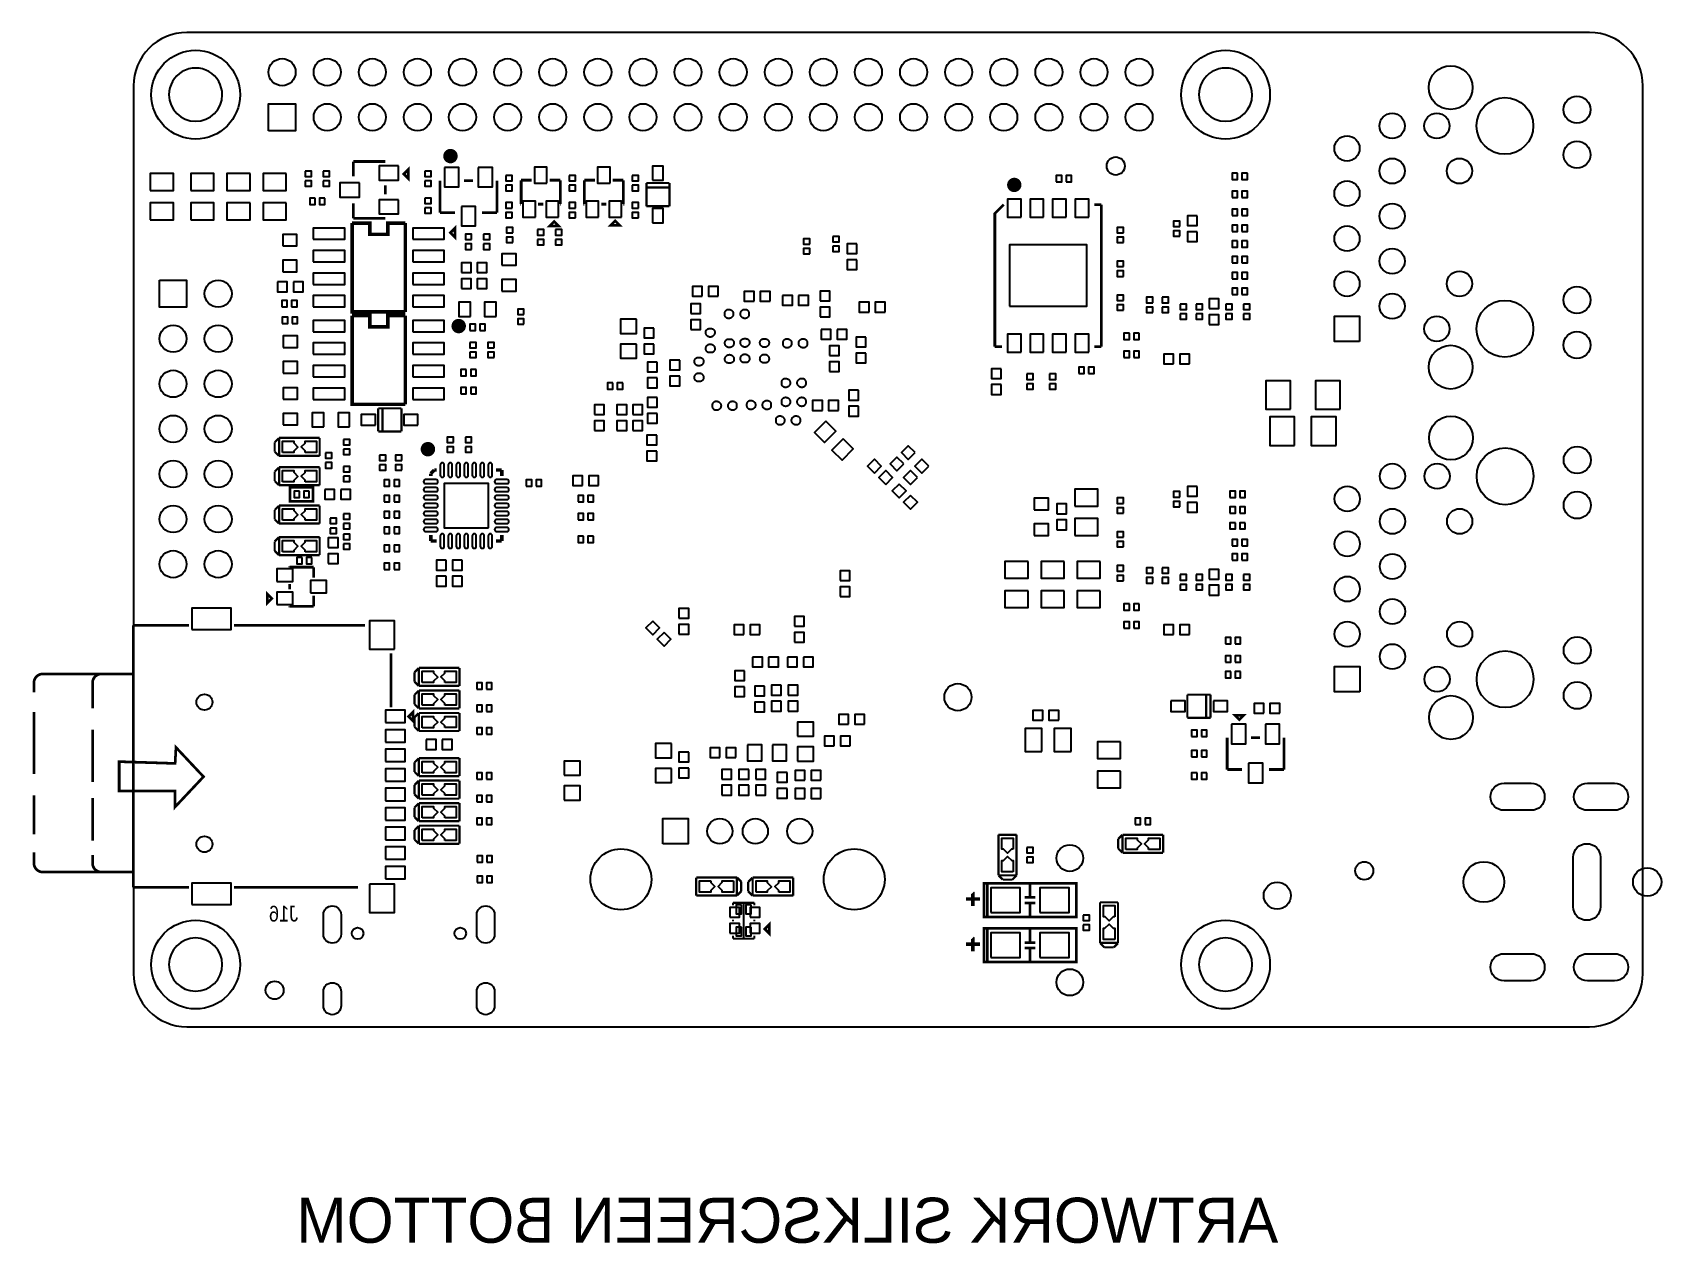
# Model space of a CAD drawing. Extents: x -55.5 to 36.2, y -46 to 22.2.
import ezdxf
from ezdxf.enums import TextEntityAlignment as Align

# ---------------------------------------------------------------- set-up
doc = ezdxf.new("R2010")
doc.units = 0
for name, color, linetype in [('BG_OUTLINE', 2, 'CONTINUOUS'), ('BG_SILKSCREEN_BOTTOM', 1, 'CONTINUOUS'), ('PG_SILKSCREEN_BOTTOM', 3, 'CONTINUOUS'), ('PIN_BOTTOM', 4, 'CONTINUOUS'), ('RD_SILKSCREEN_BOTTOM', 5, 'CONTINUOUS')]:
    doc.layers.add(name, color=color, linetype=linetype)

msp = doc.modelspace()

# ---------------------------------------------------------------- texts
at = {"layer": 'BG_SILKSCREEN_BOTTOM', "text_generation_flag": 2}
msp.add_text('ARTWORK SILKSCREEN BOTTOM', height=2.54, dxfattribs=at).set_placement((-13.0302, -45.974), align=Align.CENTER)
at = {"layer": 'RD_SILKSCREEN_BOTTOM', "text_generation_flag": 2, "width": 0.857143}
msp.add_text('J16', height=0.889, dxfattribs=at).set_placement((-41.402, -27.8765), align=Align.CENTER)

# ---------------------------------------------------------------- linework, layer by layer
at = {"layer": 'BG_OUTLINE'}
for points in [[(32.145, -33.8022, 0.414213), (35.145, -30.8022), (35.145, 19.1978, 0.414213), (32.145, 22.1978), (-46.855, 22.1978, 0.414214), (-49.855, 19.1978), (-49.855, -30.8022, 0.414214), (-46.855, -33.8022)], [(-44.8551, 18.6978, 1), (-47.8549, 18.69781, 1)], [(13.1449, 18.6978, 1), (10.14512, 18.69781, 1)], [(-44.8551, -30.3022, 1), (-47.8549, -30.3022, 1)], [(13.1449, -30.3022, 1), (10.14512, -30.3022, 1)]]:
    msp.add_lwpolyline(points, format="xyb", close=True, dxfattribs=at)
for points in [[(-39.878, -33.8022), (-39.2938, -33.8022)], [(7.8486, -33.8022), (13.8854, -33.8022)]]:
    msp.add_lwpolyline(points, dxfattribs=at)
at = {"layer": 'BG_SILKSCREEN_BOTTOM', "const_width": 0.1524}
for points in [[(-34.3759, 13.9768), (-34.3759, 14.4848), (-34.6299, 14.2308)], [(-31.75, 10.668), (-31.75, 11.176), (-32.004, 10.922)], [(-26.416, 11.303), (-25.908, 11.303), (-26.162, 11.557)], [(-22.9802, 11.3381), (-22.4722, 11.3381), (-22.7262, 11.5921)], [(-42.3164, -9.4234), (-42.3164, -9.9314), (-42.0624, -9.6774)], [(-34.1122, -16.5862), (-34.1122, -16.0782), (-34.3662, -16.3322)], [(12.6746, -16.256), (12.1666, -16.256), (12.4206, -16.51)], [(-14.0462, -28.5496), (-14.0462, -28.0416), (-14.3002, -28.2956)]]:
    msp.add_lwpolyline(points, close=True, dxfattribs=at)
at = {"layer": 'PG_SILKSCREEN_BOTTOM'}
for points, const_width in [([(-31.8008, 15.24, 1), (-32.20719, 15.24, 1)], 0.4064), ([(-0.0508, 13.6162, 1), (-0.4572, 13.6162, 1)], 0.4), ([(-31.3376, 5.6642, 1), (-31.744, 5.6642, 1)], 0.4064), ([(-33.0708, -1.27, 1), (-33.47723, -1.27004, 1)], 0.4064)]:
    msp.add_lwpolyline(points, format="xyb", close=True, dxfattribs=dict(at, const_width=const_width))
for points, const_width in [([(-37.4759, 14.9349), (-35.672, 14.9349)], 0.1539), ([(-37.4759, 14.097), (-37.4759, 14.9349)], 0.1539), ([(-32.5879, 12.0541), (-32.5879, 13.858)], 0.1539), ([(-31.2379, 13.8539), (-30.7381, 13.8539)], 0.1539), ([(-29.3881, 12.0541), (-29.3881, 13.858)], 0.1539), ([(-28.0241, 12.5331), (-28.0241, 13.8829)], 0.1539), ([(-28.0241, 13.8829), (-27.4279, 13.8829)], 0.1539), ([(-25.8239, 13.8829), (-26.4201, 13.8829)], 0.1539), ([(-25.8239, 13.8829), (-25.8239, 12.5331)], 0.1539), ([(-24.4681, 12.5331), (-24.4681, 13.8829)], 0.1539), ([(-24.4681, 13.8829), (-23.8719, 13.8829)], 0.1539), ([(-22.2679, 13.8829), (-22.8641, 13.8829)], 0.1539), ([(-22.2679, 13.8829), (-22.2679, 12.5331)], 0.1539), ([(-19.67, 13.7229), (-20.97, 13.7229)], 0.127), ([(-20.97, 13.7229), (-20.97, 12.413)], 0.127), ([(-19.67, 12.413), (-19.67, 13.7229)], 0.127), ([(-35.6761, 13.5849), (-35.6761, 13.0851)], 0.1539), ([(-20.9199, 13.4744), (-19.7201, 13.4744)], 0.127), ([(-37.4759, 12.573), (-37.4759, 11.7351)], 0.1539), ([(-31.75, 12.0541), (-32.5879, 12.0541)], 0.1539), ([(-30.226, 12.0541), (-29.3881, 12.0541)], 0.1539), ([(-28.0241, 12.5331), (-28.0779, 12.5331)], 0.1539), ([(-27.0701, 12.5331), (-26.7779, 12.5331)], 0.1539), ([(-25.8239, 12.5331), (-25.7701, 12.5331)], 0.1539), ([(-24.4681, 12.5331), (-24.5219, 12.5331)], 0.1539), ([(-23.5141, 12.5331), (-23.2219, 12.5331)], 0.1539), ([(-22.2679, 12.5331), (-22.2141, 12.5331)], 0.1539), ([(-20.97, 12.413), (-19.67, 12.413)], 0.127), ([(-0.849, 12.509), (-1.349, 12.009), (-1.349, 4.509)], 0.1524), ([(4.651, 12.509), (4.2509, 12.509)], 0.1524), ([(4.651, 4.509), (4.651, 12.509)], 0.1524), ([(-34.5426, 11.4662), (-35.5346, 11.4662), (-35.5346, 10.8312), (-36.5506, 10.8312), (-36.5506, 11.4662), (-37.5426, 11.4662)], 0.2), ([(-37.5426, 11.4662), (-37.5426, 6.4662), (-34.5426, 6.4662)], 0.2), ([(-37.4759, 11.7351), (-35.672, 11.7351)], 0.1539), ([(-34.5426, 6.4662), (-34.5426, 11.4662)], 0.2), ([(-34.5426, 6.2592), (-35.5346, 6.2592), (-35.5346, 5.6242), (-36.5506, 5.6242), (-36.5506, 6.2592), (-37.5426, 6.2592)], 0.2), ([(-37.5426, 6.2592), (-37.5426, 1.2592), (-34.5426, 1.2592)], 0.2), ([(-34.5426, 1.2592), (-34.5426, 6.2592)], 0.2), ([(-1.349, 4.509), (-0.9489, 4.509)], 0.1524), ([(4.2509, 4.509), (4.651, 4.509)], 0.1524), ([(-36.0749, 1.031), (-36.0749, -0.269)], 0.127), ([(-34.765, 1.031), (-36.0749, 1.031)], 0.127), ([(-35.8264, -0.2189), (-35.8264, 0.9809)], 0.127), ([(-34.765, -0.269), (-34.765, 1.031)], 0.127), ([(-41.6631, -0.6429), (-41.9029, -0.8829)], 0.127), ([(-41.9029, -0.8829), (-41.9029, -1.413)], 0.127), ([(-41.656, -1.651), (-41.656, -0.635)], 0.127), ([(-41.656, -0.635), (-39.37, -0.635)], 0.127), ([(-39.37, -0.635), (-39.37, -1.651)], 0.127), ([(-36.0749, -0.269), (-34.765, -0.269)], 0.127), ([(-41.9029, -1.413), (-41.6631, -1.653)], 0.127), ([(-39.37, -1.651), (-41.656, -1.651)], 0.127), ([(-41.6631, -2.2939), (-41.9029, -2.5339)], 0.127), ([(-41.9029, -2.5339), (-41.9029, -3.064)], 0.127), ([(-41.656, -3.302), (-41.656, -2.286)], 0.127), ([(-41.656, -2.286), (-39.37, -2.286)], 0.127), ([(-39.37, -2.286), (-39.37, -3.302)], 0.127), ([(-32.915, -2.445), (-33.115, -2.645)], 0.2), ([(-33.115, -2.645), (-33.115, -2.7775)], 0.2), ([(-32.7825, -2.445), (-32.915, -2.445)], 0.2), ([(-29.115, -2.445), (-29.4475, -2.445)], 0.2), ([(-29.115, -2.7775), (-29.115, -2.445)], 0.2), ([(-41.9029, -3.064), (-41.6631, -3.304)], 0.127), ([(-39.37, -3.302), (-41.656, -3.302)], 0.127), ([(-41.6631, -4.4529), (-41.9029, -4.6929)], 0.127), ([(-41.656, -5.461), (-41.656, -4.445)], 0.127), ([(-41.656, -4.445), (-39.37, -4.445)], 0.127), ([(-39.37, -4.445), (-39.37, -5.461)], 0.127), ([(-41.9029, -4.6929), (-41.9029, -5.223)], 0.127), ([(-41.9029, -5.223), (-41.6631, -5.463)], 0.127), ([(-39.37, -5.461), (-41.656, -5.461)], 0.127), ([(-41.6631, -6.2309), (-41.9029, -6.4709)], 0.127), ([(-41.9029, -6.4709), (-41.9029, -7.001)], 0.127), ([(-41.656, -7.239), (-41.656, -6.223)], 0.127), ([(-41.656, -6.223), (-39.37, -6.223)], 0.127), ([(-39.37, -6.223), (-39.37, -7.239)], 0.127), ([(-33.115, -6.1125), (-33.115, -6.445)], 0.2), ([(-33.115, -6.445), (-32.7825, -6.445)], 0.2), ([(-29.4475, -6.445), (-29.115, -6.445)], 0.2), ([(-29.115, -6.445), (-29.115, -6.1125)], 0.2), ([(-41.9029, -7.001), (-41.6631, -7.241)], 0.127), ([(-39.37, -7.239), (-41.656, -7.239)], 0.127), ([(-41.0609, -7.9169), (-41.0609, -7.8631)], 0.1539), ([(-41.0609, -7.9169), (-39.7111, -7.9169)], 0.1539), ([(-39.7111, -7.9169), (-39.7111, -8.5131)], 0.1539), ([(-41.0609, -8.8709), (-41.0609, -9.1631)], 0.1539), ([(-39.7111, -10.1171), (-41.0609, -10.1171)], 0.1539), ([(-41.0609, -10.1171), (-41.0609, -10.1709)], 0.1539), ([(-39.7111, -10.1171), (-39.7111, -9.5209)], 0.1539), ([(-49.8602, -11.196), (-49.8602, -25.946)], 0.1524), ([(-46.7302, -11.196), (-49.8602, -11.196)], 0.1524), ([(-36.8246, -11.196), (-44.1902, -11.196)], 0.1524), ([(-35.3602, -15.813), (-35.3602, -12.7735)], 0.1524), ([(-33.7891, -13.5969), (-34.0289, -13.8369)], 0.127), ([(-33.782, -14.605), (-33.782, -13.589)], 0.127), ([(-33.782, -13.589), (-31.496, -13.589)], 0.127), ([(-31.496, -13.589), (-31.496, -14.605)], 0.127), ([(-51.1602, -13.931), (-49.8602, -13.931), (-49.8602, -25.091), (-51.1602, -25.091)], 0.1524), ([(-34.0289, -13.8369), (-34.0289, -14.367)], 0.127), ([(-34.0289, -14.367), (-33.7891, -14.607)], 0.127), ([(-31.496, -14.605), (-33.782, -14.605)], 0.127), ([(-33.7891, -14.8669), (-34.0289, -15.1069)], 0.127), ([(-34.0289, -15.1069), (-34.0289, -15.637)], 0.127), ([(-34.0289, -15.637), (-33.7891, -15.877)], 0.127), ([(-33.782, -15.875), (-33.782, -14.859)], 0.127), ([(-33.782, -14.859), (-31.496, -14.859)], 0.127), ([(-31.496, -14.859), (-31.496, -15.875)], 0.127), ([(9.492, -15.098), (9.492, -16.398)], 0.127), ([(10.8019, -15.098), (9.492, -15.098)], 0.127), ([(10.5534, -15.1481), (10.5534, -16.3479)], 0.127), ([(10.8019, -16.398), (10.8019, -15.098)], 0.127), ([(-55.4602, -16.071), (-55.4602, -19.571)], 0.1524), ([(-33.7891, -16.1369), (-34.0289, -16.3769)], 0.127), ([(-34.0289, -16.3769), (-34.0289, -16.907)], 0.127), ([(-31.496, -15.875), (-33.782, -15.875)], 0.127), ([(-33.782, -17.145), (-33.782, -16.129)], 0.127), ([(-33.782, -16.129), (-31.496, -16.129)], 0.127), ([(-31.496, -16.129), (-31.496, -17.145)], 0.127), ([(9.492, -16.398), (10.8019, -16.398)], 0.127), ([(-52.1602, -17.071), (-52.1602, -20.021)], 0.1524), ([(-34.0289, -16.907), (-33.7891, -17.147)], 0.127), ([(-31.496, -17.145), (-33.782, -17.145)], 0.127), ([(11.7351, -19.3149), (11.7351, -17.511)], 0.1539), ([(13.0851, -17.5151), (13.5849, -17.5151)], 0.1539), ([(14.9349, -19.3149), (14.9349, -17.511)], 0.1539), ([(-33.7891, -18.6769), (-34.0289, -18.9169)], 0.127), ([(-34.0289, -18.9169), (-34.0289, -19.447)], 0.127), ([(-33.782, -19.685), (-33.782, -18.669)], 0.127), ([(-33.782, -18.669), (-31.496, -18.669)], 0.127), ([(-31.496, -18.669), (-31.496, -19.685)], 0.127), ([(12.573, -19.3149), (11.7351, -19.3149)], 0.1539), ([(14.097, -19.3149), (14.9349, -19.3149)], 0.1539), ([(-34.0289, -19.447), (-33.7891, -19.687)], 0.127), ([(-33.7891, -19.9469), (-34.0289, -20.1869)], 0.127), ([(-34.0289, -20.1869), (-34.0289, -20.717)], 0.127), ([(-31.496, -19.685), (-33.782, -19.685)], 0.127), ([(-33.782, -20.955), (-33.782, -19.939)], 0.127), ([(-33.782, -19.939), (-31.496, -19.939)], 0.127), ([(-31.496, -19.939), (-31.496, -20.955)], 0.127), ([(-55.4602, -20.771), (-55.4602, -22.971)], 0.1524), ([(-52.1602, -20.921), (-52.1602, -23.321)], 0.1524), ([(-34.0289, -20.717), (-33.7891, -20.957)], 0.127), ([(-31.496, -20.955), (-33.782, -20.955)], 0.127), ([(-33.7891, -21.2169), (-34.0289, -21.4569)], 0.127), ([(-34.0289, -21.4569), (-34.0289, -21.987)], 0.127), ([(-34.0289, -21.987), (-33.7891, -22.227)], 0.127), ([(-33.782, -22.225), (-33.782, -21.209)], 0.127), ([(-33.782, -21.209), (-31.496, -21.209)], 0.127), ([(-31.496, -21.209), (-31.496, -22.225)], 0.127), ([(-33.7891, -22.4869), (-34.0289, -22.7269)], 0.127), ([(-34.0289, -22.7269), (-34.0289, -23.257)], 0.127), ([(-31.496, -22.225), (-33.782, -22.225)], 0.127), ([(-33.782, -23.495), (-33.782, -22.479)], 0.127), ([(-33.782, -22.479), (-31.496, -22.479)], 0.127), ([(-31.496, -22.479), (-31.496, -23.495)], 0.127), ([(-1.143, -25.273), (-1.143, -22.987)], 0.127), ([(-1.143, -22.987), (-0.127, -22.987)], 0.127), ([(-0.127, -22.987), (-0.127, -25.273)], 0.127), ([(5.842, -22.987), (8.128, -22.987)], 0.127), ([(5.842, -24.003), (5.842, -22.987)], 0.127), ([(8.128, -22.987), (8.128, -24.003)], 0.127), ([(-34.0289, -23.257), (-33.7891, -23.497)], 0.127), ([(-31.496, -23.495), (-33.782, -23.495)], 0.127), ([(5.8349, -22.9949), (5.5951, -23.2349)], 0.127), ([(5.5951, -23.2349), (5.5951, -23.765)], 0.127), ([(5.5951, -23.765), (5.8349, -24.005)], 0.127), ([(8.128, -24.003), (5.842, -24.003)], 0.127), ([(-18.161, -26.416), (-18.161, -25.4)], 0.127), ([(-18.161, -25.4), (-15.875, -25.4)], 0.127), ([(-15.875, -25.4), (-15.875, -26.416)], 0.127), ([(-15.6281, -25.638), (-15.8679, -25.398)], 0.127), ([(-15.6281, -26.1681), (-15.6281, -25.638)], 0.127), ([(-14.9931, -25.4079), (-15.2329, -25.6479)], 0.127), ([(-15.2329, -25.6479), (-15.2329, -26.178)], 0.127), ([(-14.986, -26.416), (-14.986, -25.4)], 0.127), ([(-14.986, -25.4), (-12.7, -25.4)], 0.127), ([(-12.7, -25.4), (-12.7, -26.416)], 0.127), ([(-0.127, -25.273), (-1.143, -25.273)], 0.127), ([(-1.1351, -25.2801), (-0.8951, -25.5199)], 0.127), ([(-0.8951, -25.5199), (-0.365, -25.5199)], 0.127), ([(-0.365, -25.5199), (-0.125, -25.2801)], 0.127), ([(0.635, -26.47), (0.635, -25.74)], 0.15), ([(-49.8602, -25.946), (-46.7302, -25.946)], 0.1524), ([(-44.1902, -25.946), (-37.2143, -25.946)], 0.1524), ([(-15.875, -26.416), (-18.161, -26.416)], 0.127), ([(-15.8679, -26.4081), (-15.6281, -26.1681)], 0.127), ([(-15.2329, -26.178), (-14.9931, -26.418)], 0.127), ([(-12.7, -26.416), (-14.986, -26.416)], 0.127), ([(-2.965, -26.61), (-2.175, -26.61)], 0.2), ([(-2.585, -27.01), (-2.585, -26.27), (-2.595, -26.26)], 0.2), ([(-1.765, -27.6), (-1.765, -25.77)], 0.15), ([(0.335, -26.52), (0.925, -26.52)], 0.15), ([(-14.8941, -26.8229), (-16.0939, -26.8229)], 0.127), ([(-16.0939, -26.8229), (-16.0939, -26.9616)], 0.127), ([(-15.4917, -26.813), (-15.4917, -28.813)], 0.127), ([(-14.8941, -26.8229), (-14.8941, -26.9616)], 0.127), ([(0.335, -26.83), (0.925, -26.83)], 0.15), ([(0.635, -27.57), (0.635, -26.84)], 0.15), ([(4.572, -29.083), (4.572, -26.797)], 0.127), ([(4.572, -26.797), (5.588, -26.797)], 0.127), ([(5.588, -26.797), (5.588, -29.083)], 0.127), ([(-16.0939, -27.7642), (-16.0939, -27.8618)], 0.127), ([(-14.8941, -27.7642), (-14.8941, -27.8618)], 0.127), ([(-1.765, -30.14), (-1.765, -28.31)], 0.15), ([(0.635, -29.01), (0.635, -28.28)], 0.15), ([(-16.0939, -28.843), (-16.0939, -28.6644)], 0.127), ([(-16.0939, -28.843), (-14.8941, -28.843)], 0.127), ([(-14.8941, -28.843), (-14.8941, -28.6644)], 0.127), ([(-2.965, -29.15), (-2.175, -29.15)], 0.2), ([(-2.585, -29.55), (-2.585, -28.81), (-2.595, -28.8)], 0.2), ([(0.335, -29.06), (0.925, -29.06)], 0.15), ([(0.335, -29.37), (0.925, -29.37)], 0.15), ([(0.635, -30.11), (0.635, -29.38)], 0.15), ([(5.588, -29.083), (4.572, -29.083)], 0.127), ([(4.5799, -29.0901), (4.8199, -29.3299)], 0.127), ([(4.8199, -29.3299), (5.35, -29.3299)], 0.127), ([(5.35, -29.3299), (5.59, -29.0901)], 0.127)]:
    msp.add_lwpolyline(points, dxfattribs=dict(at, const_width=const_width))
for points, const_width in [([(-41.036, -4.21), (-39.736, -4.21), (-39.736, -3.41), (-41.036, -3.41)], 0.15), ([(-45.9102, -19.721), (-47.5102, -21.421), (-47.5102, -20.521), (-50.6602, -20.521), (-50.6602, -18.871), (-47.5102, -18.971), (-47.4602, -18.071)], 0.1524), ([(-1.965, -25.72), (-1.965, -27.62), (3.235, -27.62), (3.235, -25.72)], 0.15), ([(-1.965, -28.26), (-1.965, -30.16), (3.235, -30.16), (3.235, -28.26)], 0.15)]:
    msp.add_lwpolyline(points, close=True, dxfattribs=dict(at, const_width=const_width))
at = {"layer": 'PG_SILKSCREEN_BOTTOM', "const_width": 0.1524}
for points in [[(-54.9602, -25.091), (-49.8602, -25.091), (-49.8602, -13.931), (-54.9602, -13.931, 0.414212), (-55.4602, -14.431), (-55.4602, -14.971)], [(-51.1602, -13.931), (-51.6602, -13.931, 0.414212), (-52.1602, -14.431), (-52.1602, -15.871)], [(-55.4602, -23.971), (-55.4602, -24.591, 0.414218), (-54.9602, -25.091)], [(-52.1602, -24.121), (-52.1602, -24.591, 0.414218), (-51.6602, -25.091), (-51.1602, -25.091)]]:
    msp.add_lwpolyline(points, format="xyb", dxfattribs=at)
at = {"layer": 'PIN_BOTTOM'}
for points in [[(-42.247, 16.6658), (-42.247, 18.1898), (-40.723, 18.1898), (-40.723, 16.6658)], [(-34.92585, 14.68505), (-36.02595, 14.68505), (-36.02595, 13.88495), (-34.92585, 13.88495)], [(-20.6197, 13.88085), (-20.0203, 13.88085), (-20.0203, 14.68095), (-20.6197, 14.68095)], [(-48.91, 13.304), (-47.61, 13.304), (-47.61, 14.254), (-48.91, 14.254)], [(-46.624, 13.304), (-45.324, 13.304), (-45.324, 14.254), (-46.624, 14.254)], [(-43.292, 14.254), (-44.592, 14.254), (-44.592, 13.304), (-43.292, 13.304)], [(-41.26, 14.254), (-42.56, 14.254), (-42.56, 13.304), (-41.26, 13.304)], [(-40.1828, 14.3974), (-40.1828, 14.0926), (-39.8272, 14.0926), (-39.8272, 14.3974)], [(-40.1828, 13.8474), (-40.1828, 13.5426), (-39.8272, 13.5426), (-39.8272, 13.8474)], [(-39.1668, 14.3974), (-39.1668, 14.0926), (-38.8112, 14.0926), (-38.8112, 14.3974)], [(-39.1668, 13.8474), (-39.1668, 13.5426), (-38.8112, 13.5426), (-38.8112, 13.8474)], [(-33.4518, 14.3974), (-33.4518, 14.0926), (-33.0962, 14.0926), (-33.0962, 14.3974)], [(-33.4518, 13.8474), (-33.4518, 13.5426), (-33.0962, 13.5426), (-33.0962, 13.8474)], [(-32.33805, 14.60415), (-32.33805, 13.50405), (-31.53795, 13.50405), (-31.53795, 14.60415)], [(-30.43805, 14.60415), (-30.43805, 13.50405), (-29.63795, 13.50405), (-29.63795, 14.60415)], [(-28.8798, 14.1434), (-28.8798, 13.8386), (-28.5242, 13.8386), (-28.5242, 14.1434)], [(-26.574, 13.708), (-26.574, 14.6079), (-27.274, 14.6079), (-27.274, 13.708)], [(-25.3238, 14.1434), (-25.3238, 13.8386), (-24.9682, 13.8386), (-24.9682, 14.1434)], [(-23.018, 13.708), (-23.018, 14.6079), (-23.718, 14.6079), (-23.718, 13.708)], [(-21.7678, 14.1434), (-21.7678, 13.8386), (-21.4122, 13.8386), (-21.4122, 14.1434)], [(2.1126, 13.7922), (2.4174, 13.7922), (2.4174, 14.1478), (2.1126, 14.1478)], [(2.6626, 13.7922), (2.9674, 13.7922), (2.9674, 14.1478), (2.6626, 14.1478)], [(12.3234, 14.2748), (12.0186, 14.2748), (12.0186, 13.9192), (12.3234, 13.9192)], [(12.8734, 14.2748), (12.5686, 14.2748), (12.5686, 13.9192), (12.8734, 13.9192)], [(-39.6196, 12.8778), (-39.9244, 12.8778), (-39.9244, 12.5222), (-39.6196, 12.5222)], [(-39.0696, 12.8778), (-39.3744, 12.8778), (-39.3744, 12.5222), (-39.0696, 12.5222)], [(-37.12605, 13.73505), (-38.22615, 13.73505), (-38.22615, 12.93495), (-37.12605, 12.93495)], [(-33.4518, 12.8734), (-33.4518, 12.5686), (-33.0962, 12.5686), (-33.0962, 12.8734)], [(-28.8798, 13.5934), (-28.8798, 13.2886), (-28.5242, 13.2886), (-28.5242, 13.5934)], [(-25.3238, 13.5934), (-25.3238, 13.2886), (-24.9682, 13.2886), (-24.9682, 13.5934)], [(-21.7678, 13.5934), (-21.7678, 13.2886), (-21.4122, 13.2886), (-21.4122, 13.5934)], [(12.0186, 12.9032), (12.3234, 12.9032), (12.3234, 13.2588), (12.0186, 13.2588)], [(12.5686, 12.9032), (12.8734, 12.9032), (12.8734, 13.2588), (12.5686, 13.2588)], [(-48.91, 11.654), (-47.61, 11.654), (-47.61, 12.604), (-48.91, 12.604)], [(-46.624, 11.654), (-45.324, 11.654), (-45.324, 12.604), (-46.624, 12.604)], [(-43.292, 12.604), (-44.592, 12.604), (-44.592, 11.654), (-43.292, 11.654)], [(-41.26, 12.604), (-42.56, 12.604), (-42.56, 11.654), (-41.26, 11.654)], [(-34.92585, 12.78505), (-36.02595, 12.78505), (-36.02595, 11.98495), (-34.92585, 11.98495)], [(-33.4518, 12.3234), (-33.4518, 12.0186), (-33.0962, 12.0186), (-33.0962, 12.3234)], [(-31.38805, 12.40395), (-31.38805, 11.30385), (-30.58795, 11.30385), (-30.58795, 12.40395)], [(-28.5242, 12.3146), (-28.5242, 12.6194), (-28.8798, 12.6194), (-28.8798, 12.3146)], [(-28.5242, 11.7646), (-28.5242, 12.0694), (-28.8798, 12.0694), (-28.8798, 11.7646)], [(-27.224, 11.808), (-27.224, 12.7079), (-27.924, 12.7079), (-27.924, 11.808)], [(-25.924, 11.808), (-25.924, 12.7079), (-26.624, 12.7079), (-26.624, 11.808)], [(-24.9682, 12.3146), (-24.9682, 12.6194), (-25.3238, 12.6194), (-25.3238, 12.3146)], [(-24.9682, 11.7646), (-24.9682, 12.0694), (-25.3238, 12.0694), (-25.3238, 11.7646)], [(-23.668, 11.808), (-23.668, 12.7079), (-24.368, 12.7079), (-24.368, 11.808)], [(-22.368, 11.808), (-22.368, 12.7079), (-23.068, 12.7079), (-23.068, 11.808)], [(-21.4122, 12.3146), (-21.4122, 12.6194), (-21.7678, 12.6194), (-21.7678, 12.3146)], [(-21.4122, 11.7646), (-21.4122, 12.0694), (-21.7678, 12.0694), (-21.7678, 11.7646)], [(-20.6197, 11.48105), (-20.0203, 11.48105), (-20.0203, 12.28115), (-20.6197, 12.28115)], [(0.127, 11.8009), (0.127, 12.8169), (-0.635, 12.8169), (-0.635, 11.8009)], [(1.397, 11.8009), (1.397, 12.8169), (0.635, 12.8169), (0.635, 11.8009)], [(2.667, 11.8009), (2.667, 12.8169), (1.905, 12.8169), (1.905, 11.8009)], [(3.937, 11.8009), (3.937, 12.8169), (3.175, 12.8169), (3.175, 11.8009)], [(12.0186, 11.8872), (12.3234, 11.8872), (12.3234, 12.2428), (12.0186, 12.2428)], [(12.5686, 11.8872), (12.8734, 11.8872), (12.8734, 12.2428), (12.5686, 12.2428)], [(-39.7316, 10.5537), (-37.9536, 10.5537), (-37.9536, 11.1887), (-39.7316, 11.1887)], [(-34.1316, 10.5537), (-32.3536, 10.5537), (-32.3536, 11.1887), (-34.1316, 11.1887)], [(-28.4988, 10.9176), (-28.4988, 11.2224), (-28.8544, 11.2224), (-28.8544, 10.9176)], [(-27.1018, 11.0954), (-27.1018, 10.7906), (-26.7462, 10.7906), (-26.7462, 11.0954)], [(-26.0858, 11.0954), (-26.0858, 10.7906), (-25.7302, 10.7906), (-25.7302, 11.0954)], [(5.8928, 10.9176), (5.8928, 11.2224), (5.5372, 11.2224), (5.5372, 10.9176)], [(9.0678, 11.2732), (9.0678, 11.578), (8.7122, 11.578), (8.7122, 11.2732)], [(9.0678, 10.7232), (9.0678, 11.028), (8.7122, 11.028), (8.7122, 10.7232)], [(10.0533, 11.875), (9.5047, 11.875), (9.5047, 11.3264), (10.0533, 11.3264)], [(12.0186, 10.9982), (12.3234, 10.9982), (12.3234, 11.3538), (12.0186, 11.3538)], [(12.5686, 10.9982), (12.8734, 10.9982), (12.8734, 11.3538), (12.5686, 11.3538)], [(-41.44645, 10.1789), (-40.64635, 10.1789), (-40.64635, 10.8289), (-41.44645, 10.8289)], [(-30.8102, 10.5366), (-30.8102, 10.8414), (-31.1658, 10.8414), (-31.1658, 10.5366)], [(-30.8102, 9.9866), (-30.8102, 10.2914), (-31.1658, 10.2914), (-31.1658, 9.9866)], [(-30.1498, 10.8414), (-30.1498, 10.5366), (-29.7942, 10.5366), (-29.7942, 10.8414)], [(-30.1498, 10.2914), (-30.1498, 9.9866), (-29.7942, 9.9866), (-29.7942, 10.2914)], [(-28.4988, 10.3676), (-28.4988, 10.6724), (-28.8544, 10.6724), (-28.8544, 10.3676)], [(-27.1018, 10.5454), (-27.1018, 10.2406), (-26.7462, 10.2406), (-26.7462, 10.5454)], [(-26.0858, 10.5454), (-26.0858, 10.2406), (-25.7302, 10.2406), (-25.7302, 10.5454)], [(-11.7602, 10.2826), (-11.7602, 10.5874), (-12.1158, 10.5874), (-12.1158, 10.2826)], [(-10.4648, 10.7144), (-10.4648, 10.4096), (-10.1092, 10.4096), (-10.1092, 10.7144)], [(-10.4648, 10.1644), (-10.4648, 9.8596), (-10.1092, 9.8596), (-10.1092, 10.1644)], [(-9.1239, 10.3002), (-9.6725, 10.3002), (-9.6725, 9.7516), (-9.1239, 9.7516)], [(-0.524, 6.784), (3.826, 6.784), (3.826, 10.234), (-0.524, 10.234)], [(5.8928, 10.3676), (5.8928, 10.6724), (5.5372, 10.6724), (5.5372, 10.3676)], [(10.0533, 10.9748), (9.5047, 10.9748), (9.5047, 10.4262), (10.0533, 10.4262)], [(12.3234, 10.4648), (12.0186, 10.4648), (12.0186, 10.1092), (12.3234, 10.1092)], [(12.8734, 10.4648), (12.5686, 10.4648), (12.5686, 10.1092), (12.8734, 10.1092)], [(-41.44645, 8.7291), (-40.64635, 8.7291), (-40.64635, 9.3791), (-41.44645, 9.3791)], [(-39.7316, 9.2837), (-37.9536, 9.2837), (-37.9536, 9.9187), (-39.7316, 9.9187)], [(-34.1316, 9.2837), (-32.3536, 9.2837), (-32.3536, 9.9187), (-34.1316, 9.9187)], [(-31.3891, 8.6848), (-30.8405, 8.6848), (-30.8405, 9.2334), (-31.3891, 9.2334)], [(-30.5001, 8.6848), (-29.9515, 8.6848), (-29.9515, 9.2334), (-30.5001, 9.2334)], [(-29.10205, 9.0867), (-28.30195, 9.0867), (-28.30195, 9.7367), (-29.10205, 9.7367)], [(-11.7602, 9.7326), (-11.7602, 10.0374), (-12.1158, 10.0374), (-12.1158, 9.7326)], [(-9.1239, 9.4), (-9.6725, 9.4), (-9.6725, 8.8514), (-9.1239, 8.8514)], [(5.8926, 9.0126), (5.8926, 9.3174), (5.537, 9.3174), (5.537, 9.0126)], [(12.0186, 9.2202), (12.3234, 9.2202), (12.3234, 9.5758), (12.0186, 9.5758)], [(12.5686, 9.2202), (12.8734, 9.2202), (12.8734, 9.5758), (12.5686, 9.5758)], [(-39.7316, 8.0137), (-37.9536, 8.0137), (-37.9536, 8.6487), (-39.7316, 8.6487)], [(-34.1316, 8.0137), (-32.3536, 8.0137), (-32.3536, 8.6487), (-34.1316, 8.6487)], [(-31.3891, 7.7846), (-30.8405, 7.7846), (-30.8405, 8.3332), (-31.3891, 8.3332)], [(-30.5001, 7.7846), (-29.9515, 7.7846), (-29.9515, 8.3332), (-30.5001, 8.3332)], [(-29.10205, 7.6369), (-28.30195, 7.6369), (-28.30195, 8.2869), (-29.10205, 8.2869)], [(5.8926, 8.4626), (5.8926, 8.7674), (5.537, 8.7674), (5.537, 8.4626)], [(12.0186, 8.3312), (12.3234, 8.3312), (12.3234, 8.6868), (12.0186, 8.6868)], [(12.5686, 8.3312), (12.8734, 8.3312), (12.8734, 8.6868), (12.5686, 8.6868)], [(-48.387, 8.255), (-46.863, 8.255), (-46.863, 6.731), (-48.387, 6.731)], [(-41.7454, 8.1481), (-41.7454, 7.5995), (-41.1968, 7.5995), (-41.1968, 8.1481)], [(-40.8452, 8.1481), (-40.8452, 7.5995), (-40.2966, 7.5995), (-40.2966, 8.1481)], [(-39.7316, 6.7437), (-37.9536, 6.7437), (-37.9536, 7.3787), (-39.7316, 7.3787)], [(-34.1316, 6.7437), (-32.3536, 6.7437), (-32.3536, 7.3787), (-34.1316, 7.3787)], [(-17.8288, 7.3459), (-17.8288, 7.8945), (-18.3774, 7.8945), (-18.3774, 7.3459)], [(-16.9286, 7.3459), (-16.9286, 7.8945), (-17.4772, 7.8945), (-17.4772, 7.3459)], [(-14.9078, 7.0665), (-14.9078, 7.6151), (-15.4564, 7.6151), (-15.4564, 7.0665)], [(-14.0076, 7.0665), (-14.0076, 7.6151), (-14.5562, 7.6151), (-14.5562, 7.0665)], [(-13.2974, 7.3861), (-13.2974, 6.8375), (-12.7488, 6.8375), (-12.7488, 7.3861)], [(-12.3972, 7.3861), (-12.3972, 6.8375), (-11.8486, 6.8375), (-11.8486, 7.3861)], [(-11.1848, 7.0795), (-10.6362, 7.0795), (-10.6362, 7.6281), (-11.1848, 7.6281)], [(5.8928, 7.1076), (5.8928, 7.4124), (5.5372, 7.4124), (5.5372, 7.1076)], [(12.0186, 7.4422), (12.3234, 7.4422), (12.3234, 7.7978), (12.0186, 7.7978)], [(12.5686, 7.4422), (12.8734, 7.4422), (12.8734, 7.7978), (12.5686, 7.7978)], [(-41.4992, 6.7564), (-41.1944, 6.7564), (-41.1944, 7.112), (-41.4992, 7.112)], [(-40.9492, 6.7564), (-40.6444, 6.7564), (-40.6444, 7.112), (-40.9492, 7.112)], [(-30.8799, 6.2039), (-30.8799, 7.004), (-31.5299, 7.004), (-31.5299, 6.2039)], [(-29.4301, 6.2039), (-29.4301, 7.004), (-30.0801, 7.004), (-30.0801, 6.2039)], [(-27.8638, 6.3202), (-27.8638, 6.625), (-28.2194, 6.625), (-28.2194, 6.3202)], [(-18.4746, 6.3683), (-17.926, 6.3683), (-17.926, 6.9169), (-18.4746, 6.9169)], [(-16.3575, 6.6037), (-16.3334, 6.605), (-16.3095, 6.6037), (-16.2857, 6.6007), (-16.262, 6.5954), (-16.2392, 6.5877), (-16.2171, 6.5783), (-16.196, 6.5669), (-16.1759, 6.5537), (-16.1571, 6.5385), (-16.1396, 6.522), (-16.1239, 6.5037), (-16.1099, 6.4841), (-16.0985, 6.4613), (-16.0893, 6.4374), (-16.0825, 6.4127), (-16.0776, 6.3876), (-16.0754, 6.3622), (-16.0754, 6.3368), (-16.0776, 6.3114), (-16.0825, 6.2862), (-16.0893, 6.2616), (-16.0985, 6.2377), (-16.1099, 6.2149), (-16.1234, 6.1951), (-16.1386, 6.1765), (-16.1556, 6.1595), (-16.1744, 6.1443), (-16.1942, 6.1308), (-16.2156, 6.1194), (-16.2377, 6.11), (-16.2605, 6.1029), (-16.2841, 6.098), (-16.308, 6.0955), (-16.3321, 6.0952), (-16.354, 6.095), (-16.3756, 6.0973), (-16.3969, 6.1016), (-16.4175, 6.1082), (-16.4376, 6.1171), (-16.4564, 6.1278), (-16.4739, 6.1405), (-16.4901, 6.1549), (-16.5049, 6.1712), (-16.5176, 6.1887), (-16.5285, 6.2075), (-16.5374, 6.2273), (-16.5442, 6.2481), (-16.5486, 6.2695), (-16.5508, 6.2911), (-16.5508, 6.4077), (-16.5488, 6.429), (-16.5442, 6.4501), (-16.5376, 6.4706), (-16.529, 6.4902), (-16.5183, 6.509), (-16.5059, 6.5265), (-16.4917, 6.5425), (-16.4757, 6.557), (-16.4584, 6.5697), (-16.4398, 6.5806), (-16.4203, 6.5898), (-16.4, 6.5966), (-16.3789, 6.6012)], [(-15.3925, 6.0963), (-15.4166, 6.095), (-15.4405, 6.0963), (-15.4643, 6.0993), (-15.488, 6.1046), (-15.5108, 6.1123), (-15.5329, 6.1217), (-15.554, 6.1331), (-15.5741, 6.1463), (-15.5929, 6.1615), (-15.6104, 6.178), (-15.6261, 6.1963), (-15.6401, 6.2159), (-15.6515, 6.2387), (-15.6607, 6.2626), (-15.6675, 6.2873), (-15.6724, 6.3124), (-15.6746, 6.3378), (-15.6746, 6.3632), (-15.6724, 6.3886), (-15.6675, 6.4138), (-15.6607, 6.4384), (-15.6515, 6.4623), (-15.6401, 6.4851), (-15.6266, 6.5049), (-15.6114, 6.5235), (-15.5944, 6.5405), (-15.5756, 6.5557), (-15.5558, 6.5692), (-15.5344, 6.5806), (-15.5123, 6.59), (-15.4895, 6.5971), (-15.4659, 6.602), (-15.442, 6.6045), (-15.4179, 6.6048), (-15.396, 6.605), (-15.3744, 6.6027), (-15.3531, 6.5984), (-15.3325, 6.5918), (-15.3124, 6.5829), (-15.2936, 6.5722), (-15.2761, 6.5595), (-15.2599, 6.5451), (-15.2451, 6.5288), (-15.2324, 6.5113), (-15.2215, 6.4925), (-15.2126, 6.4727), (-15.2058, 6.4519), (-15.2014, 6.4305), (-15.1992, 6.4089), (-15.1992, 6.2923), (-15.2012, 6.271), (-15.2058, 6.2499), (-15.2124, 6.2294), (-15.221, 6.2098), (-15.2317, 6.191), (-15.2441, 6.1735), (-15.2583, 6.1575), (-15.2743, 6.143), (-15.2916, 6.1303), (-15.3102, 6.1194), (-15.3297, 6.1102), (-15.35, 6.1034), (-15.3711, 6.0988)], [(-11.1848, 6.1793), (-10.6362, 6.1793), (-10.6362, 6.7279), (-11.1848, 6.7279)], [(-8.4308, 6.4567), (-8.4308, 7.0053), (-8.9794, 7.0053), (-8.9794, 6.4567)], [(-7.5306, 6.4567), (-7.5306, 7.0053), (-8.0792, 7.0053), (-8.0792, 6.4567)], [(5.8928, 6.5576), (5.8928, 6.8624), (5.5372, 6.8624), (5.5372, 6.5576)], [(7.5438, 6.9806), (7.5438, 7.2854), (7.1882, 7.2854), (7.1882, 6.9806)], [(7.5438, 6.4306), (7.5438, 6.7354), (7.1882, 6.7354), (7.1882, 6.4306)], [(8.0774, 7.2854), (8.0774, 6.9806), (8.433, 6.9806), (8.433, 7.2854)], [(8.0774, 6.7354), (8.0774, 6.4306), (8.433, 6.4306), (8.433, 6.7354)], [(9.0932, 6.9044), (9.0932, 6.5996), (9.4488, 6.5996), (9.4488, 6.9044)], [(9.9822, 6.9044), (9.9822, 6.5996), (10.3378, 6.5996), (10.3378, 6.9044)], [(10.7239, 6.6528), (11.2725, 6.6528), (11.2725, 7.2014), (10.7239, 7.2014)], [(11.6586, 6.9044), (11.6586, 6.5996), (12.0142, 6.5996), (12.0142, 6.9044)], [(12.6492, 6.9044), (12.6492, 6.5996), (13.0048, 6.5996), (13.0048, 6.9044)], [(-41.4738, 5.8166), (-41.169, 5.8166), (-41.169, 6.1722), (-41.4738, 6.1722)], [(-40.9238, 5.8166), (-40.619, 5.8166), (-40.619, 6.1722), (-40.9238, 6.1722)], [(-39.7316, 5.3467), (-37.9536, 5.3467), (-37.9536, 5.9817), (-39.7316, 5.9817)], [(-34.1316, 5.3467), (-32.3536, 5.3467), (-32.3536, 5.9817), (-34.1316, 5.9817)], [(-30.9074, 5.4102), (-30.6026, 5.4102), (-30.6026, 5.7658), (-30.9074, 5.7658)], [(-30.3574, 5.4102), (-30.0526, 5.4102), (-30.0526, 5.7658), (-30.3574, 5.7658)], [(-27.8638, 5.7702), (-27.8638, 6.075), (-28.2194, 6.075), (-28.2194, 5.7702)], [(-21.5214, 6.05305), (-22.4206, 6.05305), (-22.4206, 5.25295), (-21.5214, 5.25295)], [(-20.5539, 5.5504), (-21.1025, 5.5504), (-21.1025, 5.0018), (-20.5539, 5.0018)], [(-18.4746, 5.4681), (-17.926, 5.4681), (-17.926, 6.0167), (-18.4746, 6.0167)], [(-17.1199, 5.3288), (-17.1186, 5.3047), (-17.1199, 5.2808), (-17.1229, 5.257), (-17.1282, 5.2333), (-17.1359, 5.2105), (-17.1453, 5.1884), (-17.1567, 5.1673), (-17.1699, 5.1472), (-17.1851, 5.1284), (-17.2016, 5.1109), (-17.2199, 5.0952), (-17.2395, 5.0812), (-17.2623, 5.0698), (-17.2862, 5.0606), (-17.3109, 5.0538), (-17.336, 5.0489), (-17.3614, 5.0467), (-17.3868, 5.0467), (-17.4122, 5.0489), (-17.4374, 5.0538), (-17.462, 5.0606), (-17.4859, 5.0698), (-17.5087, 5.0812), (-17.5285, 5.0947), (-17.5471, 5.1099), (-17.5641, 5.1269), (-17.5793, 5.1457), (-17.5928, 5.1655), (-17.6042, 5.1869), (-17.6136, 5.209), (-17.6207, 5.2318), (-17.6256, 5.2554), (-17.6281, 5.2793), (-17.6284, 5.3034), (-17.6286, 5.3253), (-17.6263, 5.3469), (-17.622, 5.3682), (-17.6154, 5.3888), (-17.6065, 5.4089), (-17.5958, 5.4277), (-17.5831, 5.4452), (-17.5687, 5.4614), (-17.5524, 5.4762), (-17.5349, 5.4889), (-17.5161, 5.4998), (-17.4963, 5.5087), (-17.4755, 5.5155), (-17.4541, 5.5199), (-17.4325, 5.5221), (-17.3159, 5.5221), (-17.2946, 5.5201), (-17.2735, 5.5155), (-17.253, 5.5089), (-17.2334, 5.5003), (-17.2146, 5.4896), (-17.1971, 5.4772), (-17.1811, 5.463), (-17.1666, 5.447), (-17.1539, 5.4297), (-17.143, 5.4111), (-17.1338, 5.3916), (-17.127, 5.3713), (-17.1224, 5.3502)], [(9.0932, 6.3544), (9.0932, 6.0496), (9.4488, 6.0496), (9.4488, 6.3544)], [(9.9822, 6.3544), (9.9822, 6.0496), (10.3378, 6.0496), (10.3378, 6.3544)], [(10.7239, 5.7526), (11.2725, 5.7526), (11.2725, 6.3012), (10.7239, 6.3012)], [(11.6586, 6.3544), (11.6586, 6.0496), (12.0142, 6.0496), (12.0142, 6.3544)], [(12.6492, 6.3544), (12.6492, 6.0496), (13.0048, 6.0496), (13.0048, 6.3544)], [(19.195, 4.7994), (17.7726, 4.7994), (17.7726, 6.2218), (19.195, 6.2218)], [(-41.42105, 4.4639), (-40.62095, 4.4639), (-40.62095, 5.1139), (-41.42105, 5.1139)], [(-39.7316, 4.0767), (-37.9536, 4.0767), (-37.9536, 4.7117), (-39.7316, 4.7117)], [(-34.1316, 4.0767), (-32.3536, 4.0767), (-32.3536, 4.7117), (-34.1316, 4.7117)], [(-30.9118, 4.7454), (-30.9118, 4.4406), (-30.5562, 4.4406), (-30.5562, 4.7454)], [(-29.5402, 4.4406), (-29.5402, 4.7454), (-29.8958, 4.7454), (-29.8958, 4.4406)], [(-21.5214, 4.65305), (-22.4206, 4.65305), (-22.4206, 3.85295), (-21.5214, 3.85295)], [(-20.5539, 4.6502), (-21.1025, 4.6502), (-21.1025, 4.1016), (-20.5539, 4.1016)], [(-17.6273, 4.3638), (-17.6286, 4.3879), (-17.6273, 4.4118), (-17.6243, 4.4356), (-17.619, 4.4593), (-17.6113, 4.4821), (-17.6019, 4.5042), (-17.5905, 4.5253), (-17.5773, 4.5454), (-17.5621, 4.5642), (-17.5456, 4.5817), (-17.5273, 4.5974), (-17.5077, 4.6114), (-17.4849, 4.6228), (-17.461, 4.632), (-17.4363, 4.6388), (-17.4112, 4.6437), (-17.3858, 4.6459), (-17.3604, 4.6459), (-17.335, 4.6437), (-17.3098, 4.6388), (-17.2852, 4.632), (-17.2613, 4.6228), (-17.2385, 4.6114), (-17.2187, 4.5979), (-17.2001, 4.5827), (-17.1831, 4.5657), (-17.1679, 4.5469), (-17.1544, 4.5271), (-17.143, 4.5057), (-17.1336, 4.4836), (-17.1265, 4.4608), (-17.1216, 4.4372), (-17.1191, 4.4133), (-17.1188, 4.3892), (-17.1186, 4.3673), (-17.1209, 4.3457), (-17.1252, 4.3244), (-17.1318, 4.3038), (-17.1407, 4.2837), (-17.1514, 4.2649), (-17.1641, 4.2474), (-17.1785, 4.2312), (-17.1948, 4.2164), (-17.2123, 4.2037), (-17.2311, 4.1928), (-17.2509, 4.1839), (-17.2717, 4.1771), (-17.2931, 4.1727), (-17.3147, 4.1705), (-17.4313, 4.1705), (-17.4526, 4.1725), (-17.4737, 4.1771), (-17.4942, 4.1837), (-17.5138, 4.1923), (-17.5326, 4.203), (-17.5501, 4.2154), (-17.5661, 4.2296), (-17.5806, 4.2456), (-17.5933, 4.2629), (-17.6042, 4.2815), (-17.6134, 4.301), (-17.6202, 4.3213), (-17.6248, 4.3424)], [(-16.0417, 4.7385), (-16.0404, 4.7144), (-16.0417, 4.6905), (-16.0447, 4.6667), (-16.05, 4.643), (-16.0577, 4.6202), (-16.0671, 4.5981), (-16.0785, 4.577), (-16.0917, 4.5569), (-16.1069, 4.5381), (-16.1234, 4.5206), (-16.1417, 4.5049), (-16.1613, 4.4909), (-16.1841, 4.4795), (-16.208, 4.4703), (-16.2327, 4.4635), (-16.2578, 4.4586), (-16.2832, 4.4564), (-16.3086, 4.4564), (-16.334, 4.4586), (-16.3592, 4.4635), (-16.3838, 4.4703), (-16.4077, 4.4795), (-16.4305, 4.4909), (-16.4503, 4.5044), (-16.4689, 4.5196), (-16.4859, 4.5366), (-16.5011, 4.5554), (-16.5146, 4.5752), (-16.526, 4.5966), (-16.5354, 4.6187), (-16.5425, 4.6415), (-16.5474, 4.6651), (-16.5499, 4.689), (-16.5502, 4.7131), (-16.5504, 4.735), (-16.5481, 4.7566), (-16.5438, 4.7779), (-16.5372, 4.7985), (-16.5283, 4.8186), (-16.5176, 4.8374), (-16.5049, 4.8549), (-16.4905, 4.8711), (-16.4742, 4.8859), (-16.4567, 4.8986), (-16.4379, 4.9095), (-16.4181, 4.9184), (-16.3973, 4.9252), (-16.3759, 4.9296), (-16.3543, 4.9318), (-16.2377, 4.9318), (-16.2164, 4.9298), (-16.1953, 4.9252), (-16.1748, 4.9186), (-16.1552, 4.91), (-16.1364, 4.8993), (-16.1189, 4.8869), (-16.1029, 4.8727), (-16.0884, 4.8567), (-16.0757, 4.8394), (-16.0648, 4.8208), (-16.0556, 4.8013), (-16.0488, 4.781), (-16.0442, 4.7599)], [(-15.168, 4.7639), (-15.1667, 4.7398), (-15.168, 4.7159), (-15.171, 4.6921), (-15.1763, 4.6684), (-15.184, 4.6456), (-15.1934, 4.6235), (-15.2048, 4.6024), (-15.218, 4.5823), (-15.2332, 4.5635), (-15.2497, 4.546), (-15.268, 4.5303), (-15.2876, 4.5163), (-15.3104, 4.5049), (-15.3343, 4.4957), (-15.359, 4.4889), (-15.3841, 4.484), (-15.4095, 4.4818), (-15.4349, 4.4818), (-15.4603, 4.484), (-15.4855, 4.4889), (-15.5101, 4.4957), (-15.534, 4.5049), (-15.5568, 4.5163), (-15.5766, 4.5298), (-15.5952, 4.545), (-15.6122, 4.562), (-15.6274, 4.5808), (-15.6409, 4.6006), (-15.6523, 4.622), (-15.6617, 4.6441), (-15.6688, 4.6669), (-15.6737, 4.6905), (-15.6762, 4.7144), (-15.6765, 4.7385), (-15.6767, 4.7604), (-15.6744, 4.782), (-15.6701, 4.8033), (-15.6635, 4.8239), (-15.6546, 4.844), (-15.6439, 4.8628), (-15.6312, 4.8803), (-15.6168, 4.8965), (-15.6005, 4.9113), (-15.583, 4.924), (-15.5642, 4.9349), (-15.5444, 4.9438), (-15.5236, 4.9506), (-15.5022, 4.955), (-15.4806, 4.9572), (-15.364, 4.9572), (-15.3427, 4.9552), (-15.3216, 4.9506), (-15.3011, 4.944), (-15.2815, 4.9354), (-15.2627, 4.9247), (-15.2452, 4.9123), (-15.2292, 4.8981), (-15.2147, 4.8821), (-15.202, 4.8648), (-15.1911, 4.8462), (-15.1819, 4.8267), (-15.1751, 4.8064), (-15.1705, 4.7853)], [(-14.0656, 4.7527), (-14.0643, 4.7286), (-14.0656, 4.7047), (-14.0686, 4.6809), (-14.0739, 4.6572), (-14.0816, 4.6344), (-14.091, 4.6123), (-14.1024, 4.5912), (-14.1156, 4.5711), (-14.1308, 4.5523), (-14.1473, 4.5348), (-14.1656, 4.5191), (-14.1852, 4.5051), (-14.208, 4.4937), (-14.2319, 4.4845), (-14.2566, 4.4777), (-14.2817, 4.4728), (-14.3071, 4.4706), (-14.3325, 4.4706), (-14.3579, 4.4728), (-14.3831, 4.4777), (-14.4077, 4.4845), (-14.4316, 4.4937), (-14.4544, 4.5051), (-14.4742, 4.5186), (-14.4928, 4.5338), (-14.5098, 4.5508), (-14.525, 4.5696), (-14.5385, 4.5894), (-14.5499, 4.6108), (-14.5593, 4.6329), (-14.5664, 4.6557), (-14.5713, 4.6793), (-14.5738, 4.7032), (-14.5741, 4.7273), (-14.5743, 4.7492), (-14.572, 4.7708), (-14.5677, 4.7921), (-14.5611, 4.8127), (-14.5522, 4.8328), (-14.5415, 4.8516), (-14.5288, 4.8691), (-14.5144, 4.8853), (-14.4981, 4.9001), (-14.4806, 4.9128), (-14.4618, 4.9237), (-14.442, 4.9326), (-14.4212, 4.9394), (-14.3998, 4.9438), (-14.3782, 4.946), (-14.2616, 4.946), (-14.2403, 4.944), (-14.2192, 4.9394), (-14.1987, 4.9328), (-14.1791, 4.9242), (-14.1603, 4.9135), (-14.1428, 4.9011), (-14.1268, 4.8869), (-14.1123, 4.8709), (-14.0996, 4.8536), (-14.0887, 4.835), (-14.0795, 4.8155), (-14.0727, 4.7952), (-14.0681, 4.7741)], [(-13.0767, 4.9476), (-13.0526, 4.9489), (-13.0287, 4.9476), (-13.0049, 4.9446), (-12.9812, 4.9393), (-12.9584, 4.9316), (-12.9363, 4.9222), (-12.9152, 4.9108), (-12.8951, 4.8976), (-12.8763, 4.8824), (-12.8588, 4.8659), (-12.8431, 4.8476), (-12.8291, 4.828), (-12.8177, 4.8052), (-12.8085, 4.7813), (-12.8017, 4.7566), (-12.7968, 4.7315), (-12.7946, 4.7061), (-12.7946, 4.6807), (-12.7968, 4.6553), (-12.8017, 4.6301), (-12.8085, 4.6055), (-12.8177, 4.5816), (-12.8291, 4.5588), (-12.8426, 4.539), (-12.8578, 4.5204), (-12.8748, 4.5034), (-12.8936, 4.4882), (-12.9134, 4.4747), (-12.9348, 4.4633), (-12.9569, 4.4539), (-12.9797, 4.4468), (-13.0033, 4.4419), (-13.0272, 4.4394), (-13.0513, 4.4391), (-13.0732, 4.4389), (-13.0948, 4.4412), (-13.1161, 4.4455), (-13.1367, 4.4521), (-13.1568, 4.461), (-13.1756, 4.4717), (-13.1931, 4.4844), (-13.2093, 4.4988), (-13.2241, 4.5151), (-13.2368, 4.5326), (-13.2477, 4.5514), (-13.2566, 4.5712), (-13.2634, 4.592), (-13.2678, 4.6134), (-13.27, 4.635), (-13.27, 4.7516), (-13.268, 4.7729), (-13.2634, 4.794), (-13.2568, 4.8145), (-13.2482, 4.8341), (-13.2375, 4.8529), (-13.2251, 4.8704), (-13.2109, 4.8864), (-13.1949, 4.9009), (-13.1776, 4.9136), (-13.159, 4.9245), (-13.1395, 4.9337), (-13.1192, 4.9405), (-13.0981, 4.9451)], [(-12.1117, 4.4402), (-12.1358, 4.4389), (-12.1597, 4.4402), (-12.1835, 4.4432), (-12.2072, 4.4485), (-12.23, 4.4562), (-12.2521, 4.4656), (-12.2732, 4.477), (-12.2933, 4.4902), (-12.3121, 4.5054), (-12.3296, 4.5219), (-12.3453, 4.5402), (-12.3593, 4.5598), (-12.3707, 4.5826), (-12.3799, 4.6065), (-12.3867, 4.6312), (-12.3916, 4.6563), (-12.3938, 4.6817), (-12.3938, 4.7071), (-12.3916, 4.7325), (-12.3867, 4.7577), (-12.3799, 4.7823), (-12.3707, 4.8062), (-12.3593, 4.829), (-12.3458, 4.8488), (-12.3306, 4.8674), (-12.3136, 4.8844), (-12.2948, 4.8996), (-12.275, 4.9131), (-12.2536, 4.9245), (-12.2315, 4.9339), (-12.2087, 4.941), (-12.1851, 4.9459), (-12.1612, 4.9484), (-12.1371, 4.9487), (-12.1152, 4.9489), (-12.0936, 4.9466), (-12.0723, 4.9423), (-12.0517, 4.9357), (-12.0316, 4.9268), (-12.0128, 4.9161), (-11.9953, 4.9034), (-11.9791, 4.889), (-11.9643, 4.8727), (-11.9516, 4.8552), (-11.9407, 4.8364), (-11.9318, 4.8166), (-11.925, 4.7958), (-11.9206, 4.7744), (-11.9184, 4.7528), (-11.9184, 4.6362), (-11.9204, 4.6149), (-11.925, 4.5938), (-11.9316, 4.5733), (-11.9402, 4.5537), (-11.9509, 4.5349), (-11.9633, 4.5174), (-11.9775, 4.5014), (-11.9935, 4.4869), (-12.0108, 4.4742), (-12.0294, 4.4633), (-12.0489, 4.4541), (-12.0692, 4.4473), (-12.0903, 4.4427)], [(-11.127, 5.4762), (-11.127, 4.9276), (-10.5784, 4.9276), (-10.5784, 5.4762)], [(-10.2268, 5.4762), (-10.2268, 4.9276), (-9.6782, 4.9276), (-9.6782, 5.4762)], [(-8.6157, 5.0424), (-9.1643, 5.0424), (-9.1643, 4.4938), (-8.6157, 4.4938)], [(0.127, 4.2011), (0.127, 5.2171), (-0.635, 5.2171), (-0.635, 4.2011)], [(1.397, 4.2011), (1.397, 5.2171), (0.635, 5.2171), (0.635, 4.2011)], [(2.667, 4.2011), (2.667, 5.2171), (1.905, 5.2171), (1.905, 4.2011)], [(3.937, 4.2011), (3.937, 5.2171), (3.175, 5.2171), (3.175, 4.2011)], [(6.2274, 5.2576), (5.9226, 5.2576), (5.9226, 4.902), (6.2274, 4.902)], [(6.7774, 5.2576), (6.4726, 5.2576), (6.4726, 4.902), (6.7774, 4.902)], [(-30.9118, 4.1954), (-30.9118, 3.8906), (-30.5562, 3.8906), (-30.5562, 4.1954)], [(-29.5402, 3.8906), (-29.5402, 4.1954), (-29.8958, 4.1954), (-29.8958, 3.8906)], [(-19.0947, 3.7419), (-19.6433, 3.7419), (-19.6433, 3.1933), (-19.0947, 3.1933)], [(-17.7549, 3.7032), (-17.7536, 3.6791), (-17.7549, 3.6552), (-17.7579, 3.6314), (-17.7632, 3.6077), (-17.7709, 3.5849), (-17.7803, 3.5628), (-17.7917, 3.5417), (-17.8049, 3.5216), (-17.8201, 3.5028), (-17.8366, 3.4853), (-17.8549, 3.4696), (-17.8745, 3.4556), (-17.8973, 3.4442), (-17.9212, 3.435), (-17.9459, 3.4282), (-17.971, 3.4233), (-17.9964, 3.4211), (-18.0218, 3.4211), (-18.0472, 3.4233), (-18.0724, 3.4282), (-18.097, 3.435), (-18.1209, 3.4442), (-18.1437, 3.4556), (-18.1635, 3.4691), (-18.1821, 3.4843), (-18.1991, 3.5013), (-18.2143, 3.5201), (-18.2278, 3.5399), (-18.2392, 3.5613), (-18.2486, 3.5834), (-18.2557, 3.6062), (-18.2606, 3.6298), (-18.2631, 3.6537), (-18.2634, 3.6778), (-18.2636, 3.6997), (-18.2613, 3.7213), (-18.257, 3.7426), (-18.2504, 3.7632), (-18.2415, 3.7833), (-18.2308, 3.8021), (-18.2181, 3.8196), (-18.2037, 3.8358), (-18.1874, 3.8506), (-18.1699, 3.8633), (-18.1511, 3.8742), (-18.1313, 3.8831), (-18.1105, 3.8899), (-18.0891, 3.8943), (-18.0675, 3.8965), (-17.9509, 3.8965), (-17.9296, 3.8945), (-17.9085, 3.8899), (-17.888, 3.8833), (-17.8684, 3.8747), (-17.8496, 3.864), (-17.8321, 3.8516), (-17.8161, 3.8374), (-17.8016, 3.8214), (-17.7889, 3.8041), (-17.778, 3.7855), (-17.7688, 3.766), (-17.762, 3.7457), (-17.7574, 3.7246)], [(-16.5491, 3.7735), (-16.5504, 3.7976), (-16.5491, 3.8215), (-16.5461, 3.8453), (-16.5408, 3.869), (-16.5331, 3.8918), (-16.5237, 3.9139), (-16.5123, 3.935), (-16.4991, 3.9551), (-16.4839, 3.9739), (-16.4674, 3.9914), (-16.4491, 4.0071), (-16.4295, 4.0211), (-16.4067, 4.0325), (-16.3828, 4.0417), (-16.3581, 4.0485), (-16.333, 4.0534), (-16.3076, 4.0556), (-16.2822, 4.0556), (-16.2568, 4.0534), (-16.2316, 4.0485), (-16.207, 4.0417), (-16.1831, 4.0325), (-16.1603, 4.0211), (-16.1405, 4.0076), (-16.1219, 3.9924), (-16.1049, 3.9754), (-16.0897, 3.9566), (-16.0762, 3.9368), (-16.0648, 3.9154), (-16.0554, 3.8933), (-16.0483, 3.8705), (-16.0434, 3.8469), (-16.0409, 3.823), (-16.0406, 3.7989), (-16.0404, 3.777), (-16.0427, 3.7554), (-16.047, 3.7341), (-16.0536, 3.7135), (-16.0625, 3.6934), (-16.0732, 3.6746), (-16.0859, 3.6571), (-16.1003, 3.6409), (-16.1166, 3.6261), (-16.1341, 3.6134), (-16.1529, 3.6025), (-16.1727, 3.5936), (-16.1935, 3.5868), (-16.2149, 3.5824), (-16.2365, 3.5802), (-16.3531, 3.5802), (-16.3744, 3.5822), (-16.3955, 3.5868), (-16.416, 3.5934), (-16.4356, 3.602), (-16.4544, 3.6127), (-16.4719, 3.6251), (-16.4879, 3.6393), (-16.5024, 3.6553), (-16.5151, 3.6726), (-16.526, 3.6912), (-16.5352, 3.7107), (-16.542, 3.731), (-16.5466, 3.7521)], [(-15.6754, 3.7989), (-15.6767, 3.823), (-15.6754, 3.8469), (-15.6724, 3.8707), (-15.6671, 3.8944), (-15.6594, 3.9172), (-15.65, 3.9393), (-15.6386, 3.9604), (-15.6254, 3.9805), (-15.6102, 3.9993), (-15.5937, 4.0168), (-15.5754, 4.0325), (-15.5558, 4.0465), (-15.533, 4.0579), (-15.5091, 4.0671), (-15.4844, 4.0739), (-15.4593, 4.0788), (-15.4339, 4.081), (-15.4085, 4.081), (-15.3831, 4.0788), (-15.3579, 4.0739), (-15.3333, 4.0671), (-15.3094, 4.0579), (-15.2866, 4.0465), (-15.2668, 4.033), (-15.2482, 4.0178), (-15.2312, 4.0008), (-15.216, 3.982), (-15.2025, 3.9622), (-15.1911, 3.9408), (-15.1817, 3.9187), (-15.1746, 3.8959), (-15.1697, 3.8723), (-15.1672, 3.8484), (-15.1669, 3.8243), (-15.1667, 3.8024), (-15.169, 3.7808), (-15.1733, 3.7595), (-15.1799, 3.7389), (-15.1888, 3.7188), (-15.1995, 3.7), (-15.2122, 3.6825), (-15.2266, 3.6663), (-15.2429, 3.6515), (-15.2604, 3.6388), (-15.2792, 3.6279), (-15.299, 3.619), (-15.3198, 3.6122), (-15.3412, 3.6078), (-15.3628, 3.6056), (-15.4794, 3.6056), (-15.5007, 3.6076), (-15.5218, 3.6122), (-15.5423, 3.6188), (-15.5619, 3.6274), (-15.5807, 3.6381), (-15.5982, 3.6505), (-15.6142, 3.6647), (-15.6287, 3.6807), (-15.6414, 3.698), (-15.6523, 3.7166), (-15.6615, 3.7361), (-15.6683, 3.7564), (-15.6729, 3.7775)], [(-14.573, 3.7877), (-14.5743, 3.8118), (-14.573, 3.8357), (-14.57, 3.8595), (-14.5647, 3.8832), (-14.557, 3.906), (-14.5476, 3.9281), (-14.5362, 3.9492), (-14.523, 3.9693), (-14.5078, 3.9881), (-14.4913, 4.0056), (-14.473, 4.0213), (-14.4534, 4.0353), (-14.4306, 4.0467), (-14.4067, 4.0559), (-14.382, 4.0627), (-14.3569, 4.0676), (-14.3315, 4.0698), (-14.3061, 4.0698), (-14.2807, 4.0676), (-14.2555, 4.0627), (-14.2309, 4.0559), (-14.207, 4.0467), (-14.1842, 4.0353), (-14.1644, 4.0218), (-14.1458, 4.0066), (-14.1288, 3.9896), (-14.1136, 3.9708), (-14.1001, 3.951), (-14.0887, 3.9296), (-14.0793, 3.9075), (-14.0722, 3.8847), (-14.0673, 3.8611), (-14.0648, 3.8372), (-14.0645, 3.8131), (-14.0643, 3.7912), (-14.0666, 3.7696), (-14.0709, 3.7483), (-14.0775, 3.7277), (-14.0864, 3.7076), (-14.0971, 3.6888), (-14.1098, 3.6713), (-14.1242, 3.6551), (-14.1405, 3.6403), (-14.158, 3.6276), (-14.1768, 3.6167), (-14.1966, 3.6078), (-14.2174, 3.601), (-14.2388, 3.5966), (-14.2604, 3.5944), (-14.377, 3.5944), (-14.3983, 3.5964), (-14.4194, 3.601), (-14.4399, 3.6076), (-14.4595, 3.6162), (-14.4783, 3.6269), (-14.4958, 3.6393), (-14.5118, 3.6535), (-14.5263, 3.6695), (-14.539, 3.6868), (-14.5499, 3.7054), (-14.5591, 3.7249), (-14.5659, 3.7452), (-14.5705, 3.7663)], [(-10.6622, 3.9989), (-10.1136, 3.9989), (-10.1136, 4.5475), (-10.6622, 4.5475)], [(-8.6157, 4.1422), (-9.1643, 4.1422), (-9.1643, 3.5936), (-8.6157, 3.5936)], [(5.9226, 3.8862), (6.2274, 3.8862), (6.2274, 4.2418), (5.9226, 4.2418)], [(6.4726, 3.8862), (6.7774, 3.8862), (6.7774, 4.2418), (6.4726, 4.2418)], [(8.7142, 3.5357), (8.7142, 4.0843), (8.1656, 4.0843), (8.1656, 3.5357)], [(9.6144, 3.5357), (9.6144, 4.0843), (9.0658, 4.0843), (9.0658, 3.5357)], [(-41.42105, 3.0141), (-40.62095, 3.0141), (-40.62095, 3.6641), (-41.42105, 3.6641)], [(-39.7316, 2.8067), (-37.9536, 2.8067), (-37.9536, 3.4417), (-39.7316, 3.4417)], [(-34.1316, 2.8067), (-32.3536, 2.8067), (-32.3536, 3.4417), (-34.1316, 3.4417)], [(-31.1106, 3.2258), (-31.4154, 3.2258), (-31.4154, 2.8702), (-31.1106, 2.8702)], [(-30.5606, 3.2258), (-30.8654, 3.2258), (-30.8654, 2.8702), (-30.5606, 2.8702)], [(-20.3647, 3.6403), (-20.9133, 3.6403), (-20.9133, 3.0917), (-20.3647, 3.0917)], [(-19.0947, 2.8417), (-19.6433, 2.8417), (-19.6433, 2.2931), (-19.0947, 2.2931)], [(-18.2623, 2.7382), (-18.2636, 2.7623), (-18.2623, 2.7862), (-18.2593, 2.81), (-18.254, 2.8337), (-18.2463, 2.8565), (-18.2369, 2.8786), (-18.2255, 2.8997), (-18.2123, 2.9198), (-18.1971, 2.9386), (-18.1806, 2.9561), (-18.1623, 2.9718), (-18.1427, 2.9858), (-18.1199, 2.9972), (-18.096, 3.0064), (-18.0713, 3.0132), (-18.0462, 3.0181), (-18.0208, 3.0203), (-17.9954, 3.0203), (-17.97, 3.0181), (-17.9448, 3.0132), (-17.9202, 3.0064), (-17.8963, 2.9972), (-17.8735, 2.9858), (-17.8537, 2.9723), (-17.8351, 2.9571), (-17.8181, 2.9401), (-17.8029, 2.9213), (-17.7894, 2.9015), (-17.778, 2.8801), (-17.7686, 2.858), (-17.7615, 2.8352), (-17.7566, 2.8116), (-17.7541, 2.7877), (-17.7538, 2.7636), (-17.7536, 2.7417), (-17.7559, 2.7201), (-17.7602, 2.6988), (-17.7668, 2.6782), (-17.7757, 2.6581), (-17.7864, 2.6393), (-17.7991, 2.6218), (-17.8135, 2.6056), (-17.8298, 2.5908), (-17.8473, 2.5781), (-17.8661, 2.5672), (-17.8859, 2.5583), (-17.9067, 2.5515), (-17.9281, 2.5471), (-17.9497, 2.5449), (-18.0663, 2.5449), (-18.0876, 2.5469), (-18.1087, 2.5515), (-18.1292, 2.5581), (-18.1488, 2.5667), (-18.1676, 2.5774), (-18.1851, 2.5898), (-18.2011, 2.604), (-18.2156, 2.62), (-18.2283, 2.6373), (-18.2392, 2.6559), (-18.2484, 2.6754), (-18.2552, 2.6957), (-18.2598, 2.7168)], [(-10.6622, 3.0987), (-10.1136, 3.0987), (-10.1136, 3.6473), (-10.6622, 3.6473)], [(-0.9959, 3.2644), (-1.5445, 3.2644), (-1.5445, 2.7158), (-0.9959, 2.7158)], [(0.4572, 2.9674), (0.4572, 2.6626), (0.8128, 2.6626), (0.8128, 2.9674)], [(1.7272, 2.9674), (1.7272, 2.6626), (2.0828, 2.6626), (2.0828, 2.9674)], [(3.3826, 2.9972), (3.6874, 2.9972), (3.6874, 3.3528), (3.3826, 3.3528)], [(3.9326, 2.9972), (4.2374, 2.9972), (4.2374, 3.3528), (3.9326, 3.3528)], [(-41.42105, 1.5429), (-40.62095, 1.5429), (-40.62095, 2.1929), (-41.42105, 2.1929)], [(-39.7316, 1.5367), (-37.9536, 1.5367), (-37.9536, 2.1717), (-39.7316, 2.1717)], [(-34.1316, 1.5367), (-32.3536, 1.5367), (-32.3536, 2.1717), (-34.1316, 2.1717)], [(-31.4154, 1.8542), (-31.1106, 1.8542), (-31.1106, 2.2098), (-31.4154, 2.2098)], [(-30.8654, 1.8542), (-30.5606, 1.8542), (-30.5606, 2.2098), (-30.8654, 2.2098)], [(-22.8556, 2.4638), (-23.1604, 2.4638), (-23.1604, 2.1082), (-22.8556, 2.1082)], [(-22.3056, 2.4638), (-22.6104, 2.4638), (-22.6104, 2.1082), (-22.3056, 2.1082)], [(-20.3647, 2.7401), (-20.9133, 2.7401), (-20.9133, 2.1915), (-20.3647, 2.1915)], [(-13.1571, 2.7175), (-13.133, 2.7188), (-13.1091, 2.7175), (-13.0853, 2.7145), (-13.0616, 2.7092), (-13.0388, 2.7015), (-13.0167, 2.6921), (-12.9956, 2.6807), (-12.9755, 2.6675), (-12.9567, 2.6523), (-12.9392, 2.6358), (-12.9235, 2.6175), (-12.9095, 2.5979), (-12.8981, 2.5751), (-12.8889, 2.5512), (-12.8821, 2.5265), (-12.8772, 2.5014), (-12.875, 2.476), (-12.875, 2.4506), (-12.8772, 2.4252), (-12.8821, 2.4), (-12.8889, 2.3754), (-12.8981, 2.3515), (-12.9095, 2.3287), (-12.923, 2.3089), (-12.9382, 2.2903), (-12.9552, 2.2733), (-12.974, 2.2581), (-12.9938, 2.2446), (-13.0152, 2.2332), (-13.0373, 2.2238), (-13.0601, 2.2167), (-13.0837, 2.2118), (-13.1076, 2.2093), (-13.1317, 2.209), (-13.1536, 2.2088), (-13.1752, 2.2111), (-13.1965, 2.2154), (-13.2171, 2.222), (-13.2372, 2.2309), (-13.256, 2.2416), (-13.2735, 2.2543), (-13.2897, 2.2687), (-13.3045, 2.285), (-13.3172, 2.3025), (-13.3281, 2.3213), (-13.337, 2.3411), (-13.3438, 2.3619), (-13.3482, 2.3833), (-13.3504, 2.4049), (-13.3504, 2.5215), (-13.3484, 2.5428), (-13.3438, 2.5639), (-13.3372, 2.5844), (-13.3286, 2.604), (-13.3179, 2.6228), (-13.3055, 2.6403), (-13.2913, 2.6563), (-13.2753, 2.6708), (-13.258, 2.6835), (-13.2394, 2.6944), (-13.2199, 2.7036), (-13.1996, 2.7104), (-13.1785, 2.715)], [(-12.1921, 2.2101), (-12.2162, 2.2088), (-12.2401, 2.2101), (-12.2639, 2.2131), (-12.2876, 2.2184), (-12.3104, 2.2261), (-12.3325, 2.2355), (-12.3536, 2.2469), (-12.3737, 2.2601), (-12.3925, 2.2753), (-12.41, 2.2918), (-12.4257, 2.3101), (-12.4397, 2.3297), (-12.4511, 2.3525), (-12.4603, 2.3764), (-12.4671, 2.4011), (-12.472, 2.4262), (-12.4742, 2.4516), (-12.4742, 2.477), (-12.472, 2.5024), (-12.4671, 2.5276), (-12.4603, 2.5522), (-12.4511, 2.5761), (-12.4397, 2.5989), (-12.4262, 2.6187), (-12.411, 2.6373), (-12.394, 2.6543), (-12.3752, 2.6695), (-12.3554, 2.683), (-12.334, 2.6944), (-12.3119, 2.7038), (-12.2891, 2.7109), (-12.2655, 2.7158), (-12.2416, 2.7183), (-12.2175, 2.7186), (-12.1956, 2.7188), (-12.174, 2.7165), (-12.1527, 2.7122), (-12.1321, 2.7056), (-12.112, 2.6967), (-12.0932, 2.686), (-12.0757, 2.6733), (-12.0595, 2.6589), (-12.0447, 2.6426), (-12.032, 2.6251), (-12.0211, 2.6063), (-12.0122, 2.5865), (-12.0054, 2.5657), (-12.001, 2.5443), (-11.9988, 2.5227), (-11.9988, 2.4061), (-12.0008, 2.3848), (-12.0054, 2.3637), (-12.012, 2.3432), (-12.0206, 2.3236), (-12.0313, 2.3048), (-12.0437, 2.2873), (-12.0579, 2.2713), (-12.0739, 2.2568), (-12.0912, 2.2441), (-12.1098, 2.2332), (-12.1293, 2.224), (-12.1496, 2.2172), (-12.1707, 2.2126)], [(-9.0223, 2.0452), (-9.5709, 2.0452), (-9.5709, 1.4966), (-9.0223, 1.4966)], [(-0.9959, 2.3642), (-1.5445, 2.3642), (-1.5445, 1.8156), (-0.9959, 1.8156)], [(0.4572, 2.4174), (0.4572, 2.1126), (0.8128, 2.1126), (0.8128, 2.4174)], [(1.7272, 2.4174), (1.7272, 2.1126), (2.0828, 2.1126), (2.0828, 2.4174)], [(15.3005, 0.9779), (15.3005, 2.5781), (13.9035, 2.5781), (13.9035, 0.9779)], [(18.1005, 0.9779), (18.1005, 2.5781), (16.7035, 2.5781), (16.7035, 0.9779)], [(-23.8961, 0.6838), (-23.3475, 0.6838), (-23.3475, 1.2324), (-23.8961, 1.2324)], [(-22.6261, 0.6838), (-22.0775, 0.6838), (-22.0775, 1.2324), (-22.6261, 1.2324)], [(-21.7371, 0.6838), (-21.1885, 0.6838), (-21.1885, 1.2324), (-21.7371, 1.2324)], [(-20.3645, 1.6434), (-20.9131, 1.6434), (-20.9131, 1.0948), (-20.3645, 1.0948)], [(-17.0495, 1.4297), (-17.0254, 1.431), (-17.0015, 1.4297), (-16.9777, 1.4267), (-16.954, 1.4214), (-16.9312, 1.4137), (-16.9091, 1.4043), (-16.888, 1.3929), (-16.8679, 1.3797), (-16.8491, 1.3645), (-16.8316, 1.348), (-16.8159, 1.3297), (-16.8019, 1.3101), (-16.7905, 1.2873), (-16.7813, 1.2634), (-16.7745, 1.2387), (-16.7696, 1.2136), (-16.7674, 1.1882), (-16.7674, 1.1628), (-16.7696, 1.1374), (-16.7745, 1.1122), (-16.7813, 1.0876), (-16.7905, 1.0637), (-16.8019, 1.0409), (-16.8154, 1.0211), (-16.8306, 1.0025), (-16.8476, 0.9855), (-16.8664, 0.9703), (-16.8862, 0.9568), (-16.9076, 0.9454), (-16.9297, 0.936), (-16.9525, 0.9289), (-16.9761, 0.924), (-17, 0.9215), (-17.0241, 0.9212), (-17.046, 0.921), (-17.0676, 0.9233), (-17.0889, 0.9276), (-17.1095, 0.9342), (-17.1296, 0.9431), (-17.1484, 0.9538), (-17.1659, 0.9665), (-17.1821, 0.9809), (-17.1969, 0.9972), (-17.2096, 1.0147), (-17.2205, 1.0335), (-17.2294, 1.0533), (-17.2362, 1.0741), (-17.2406, 1.0955), (-17.2428, 1.1171), (-17.2428, 1.2337), (-17.2408, 1.255), (-17.2362, 1.2761), (-17.2296, 1.2966), (-17.221, 1.3162), (-17.2103, 1.335), (-17.1979, 1.3525), (-17.1837, 1.3685), (-17.1677, 1.383), (-17.1504, 1.3957), (-17.1318, 1.4066), (-17.1123, 1.4158), (-17.092, 1.4226), (-17.0709, 1.4272)], [(-16.0845, 0.9223), (-16.1086, 0.921), (-16.1325, 0.9223), (-16.1563, 0.9253), (-16.18, 0.9306), (-16.2028, 0.9383), (-16.2249, 0.9477), (-16.246, 0.9591), (-16.2661, 0.9723), (-16.2849, 0.9875), (-16.3024, 1.004), (-16.3181, 1.0223), (-16.3321, 1.0419), (-16.3435, 1.0647), (-16.3527, 1.0886), (-16.3595, 1.1133), (-16.3644, 1.1384), (-16.3666, 1.1638), (-16.3666, 1.1892), (-16.3644, 1.2146), (-16.3595, 1.2398), (-16.3527, 1.2644), (-16.3435, 1.2883), (-16.3321, 1.3111), (-16.3186, 1.3309), (-16.3034, 1.3495), (-16.2864, 1.3665), (-16.2676, 1.3817), (-16.2478, 1.3952), (-16.2264, 1.4066), (-16.2043, 1.416), (-16.1815, 1.4231), (-16.1579, 1.428), (-16.134, 1.4305), (-16.1099, 1.4308), (-16.088, 1.431), (-16.0664, 1.4287), (-16.0451, 1.4244), (-16.0245, 1.4178), (-16.0044, 1.4089), (-15.9856, 1.3982), (-15.9681, 1.3855), (-15.9519, 1.3711), (-15.9371, 1.3548), (-15.9244, 1.3373), (-15.9135, 1.3185), (-15.9046, 1.2987), (-15.8978, 1.2779), (-15.8934, 1.2565), (-15.8912, 1.2349), (-15.8912, 1.1183), (-15.8932, 1.097), (-15.8978, 1.0759), (-15.9044, 1.0554), (-15.913, 1.0358), (-15.9237, 1.017), (-15.9361, 0.9995), (-15.9503, 0.9835), (-15.9663, 0.969), (-15.9836, 0.9563), (-16.0022, 0.9454), (-16.0217, 0.9362), (-16.042, 0.9294), (-16.0631, 0.9248)], [(-15.1129, 1.4729), (-15.0888, 1.4742), (-15.0649, 1.4729), (-15.0411, 1.4699), (-15.0174, 1.4646), (-14.9946, 1.4569), (-14.9725, 1.4475), (-14.9514, 1.4361), (-14.9313, 1.4229), (-14.9125, 1.4077), (-14.895, 1.3912), (-14.8793, 1.3729), (-14.8653, 1.3533), (-14.8539, 1.3305), (-14.8447, 1.3066), (-14.8379, 1.2819), (-14.833, 1.2568), (-14.8308, 1.2314), (-14.8308, 1.206), (-14.833, 1.1806), (-14.8379, 1.1554), (-14.8447, 1.1308), (-14.8539, 1.1069), (-14.8653, 1.0841), (-14.8788, 1.0643), (-14.894, 1.0457), (-14.911, 1.0287), (-14.9298, 1.0135), (-14.9496, 1), (-14.971, 0.9886), (-14.9931, 0.9792), (-15.0159, 0.9721), (-15.0395, 0.9672), (-15.0634, 0.9647), (-15.0875, 0.9644), (-15.1094, 0.9642), (-15.131, 0.9665), (-15.1523, 0.9708), (-15.1729, 0.9774), (-15.193, 0.9863), (-15.2118, 0.997), (-15.2293, 1.0097), (-15.2455, 1.0241), (-15.2603, 1.0404), (-15.273, 1.0579), (-15.2839, 1.0767), (-15.2928, 1.0965), (-15.2996, 1.1173), (-15.304, 1.1387), (-15.3062, 1.1603), (-15.3062, 1.2769), (-15.3042, 1.2982), (-15.2996, 1.3193), (-15.293, 1.3398), (-15.2844, 1.3594), (-15.2737, 1.3782), (-15.2613, 1.3957), (-15.2471, 1.4117), (-15.2311, 1.4262), (-15.2138, 1.4389), (-15.1952, 1.4498), (-15.1757, 1.459), (-15.1554, 1.4658), (-15.1343, 1.4704)], [(-14.1479, 0.9655), (-14.172, 0.9642), (-14.1959, 0.9655), (-14.2197, 0.9685), (-14.2434, 0.9738), (-14.2662, 0.9815), (-14.2883, 0.9909), (-14.3094, 1.0023), (-14.3295, 1.0155), (-14.3483, 1.0307), (-14.3658, 1.0472), (-14.3815, 1.0655), (-14.3955, 1.0851), (-14.4069, 1.1079), (-14.4161, 1.1318), (-14.4229, 1.1565), (-14.4278, 1.1816), (-14.43, 1.207), (-14.43, 1.2324), (-14.4278, 1.2578), (-14.4229, 1.283), (-14.4161, 1.3076), (-14.4069, 1.3315), (-14.3955, 1.3543), (-14.382, 1.3741), (-14.3668, 1.3927), (-14.3498, 1.4097), (-14.331, 1.4249), (-14.3112, 1.4384), (-14.2898, 1.4498), (-14.2677, 1.4592), (-14.2449, 1.4663), (-14.2213, 1.4712), (-14.1974, 1.4737), (-14.1733, 1.474), (-14.1514, 1.4742), (-14.1298, 1.4719), (-14.1085, 1.4676), (-14.0879, 1.461), (-14.0678, 1.4521), (-14.049, 1.4414), (-14.0315, 1.4287), (-14.0153, 1.4143), (-14.0005, 1.398), (-13.9878, 1.3805), (-13.9769, 1.3617), (-13.968, 1.3419), (-13.9612, 1.3211), (-13.9568, 1.2997), (-13.9546, 1.2781), (-13.9546, 1.1615), (-13.9566, 1.1402), (-13.9612, 1.1191), (-13.9678, 1.0986), (-13.9764, 1.079), (-13.9871, 1.0602), (-13.9995, 1.0427), (-14.0137, 1.0267), (-14.0297, 1.0122), (-14.047, 0.9995), (-14.0656, 0.9886), (-14.0851, 0.9794), (-14.1054, 0.9726), (-14.1265, 0.968)], [(-13.1571, 1.6507), (-13.133, 1.652), (-13.1091, 1.6507), (-13.0853, 1.6477), (-13.0616, 1.6424), (-13.0388, 1.6347), (-13.0167, 1.6253), (-12.9956, 1.6139), (-12.9755, 1.6007), (-12.9567, 1.5855), (-12.9392, 1.569), (-12.9235, 1.5507), (-12.9095, 1.5311), (-12.8981, 1.5083), (-12.8889, 1.4844), (-12.8821, 1.4597), (-12.8772, 1.4346), (-12.875, 1.4092), (-12.875, 1.3838), (-12.8772, 1.3584), (-12.8821, 1.3332), (-12.8889, 1.3086), (-12.8981, 1.2847), (-12.9095, 1.2619), (-12.923, 1.2421), (-12.9382, 1.2235), (-12.9552, 1.2065), (-12.974, 1.1913), (-12.9938, 1.1778), (-13.0152, 1.1664), (-13.0373, 1.157), (-13.0601, 1.1499), (-13.0837, 1.145), (-13.1076, 1.1425), (-13.1317, 1.1422), (-13.1536, 1.142), (-13.1752, 1.1443), (-13.1965, 1.1486), (-13.2171, 1.1552), (-13.2372, 1.1641), (-13.256, 1.1748), (-13.2735, 1.1875), (-13.2897, 1.2019), (-13.3045, 1.2182), (-13.3172, 1.2357), (-13.3281, 1.2545), (-13.337, 1.2743), (-13.3438, 1.2951), (-13.3482, 1.3165), (-13.3504, 1.3381), (-13.3504, 1.4547), (-13.3484, 1.476), (-13.3438, 1.4971), (-13.3372, 1.5176), (-13.3286, 1.5372), (-13.3179, 1.556), (-13.3055, 1.5735), (-13.2913, 1.5895), (-13.2753, 1.604), (-13.258, 1.6167), (-13.2394, 1.6276), (-13.2199, 1.6368), (-13.1996, 1.6436), (-13.1785, 1.6482)], [(-12.1921, 1.1433), (-12.2162, 1.142), (-12.2401, 1.1433), (-12.2639, 1.1463), (-12.2876, 1.1516), (-12.3104, 1.1593), (-12.3325, 1.1687), (-12.3536, 1.1801), (-12.3737, 1.1933), (-12.3925, 1.2085), (-12.41, 1.225), (-12.4257, 1.2433), (-12.4397, 1.2629), (-12.4511, 1.2857), (-12.4603, 1.3096), (-12.4671, 1.3343), (-12.472, 1.3594), (-12.4742, 1.3848), (-12.4742, 1.4102), (-12.472, 1.4356), (-12.4671, 1.4608), (-12.4603, 1.4854), (-12.4511, 1.5093), (-12.4397, 1.5321), (-12.4262, 1.5519), (-12.411, 1.5705), (-12.394, 1.5875), (-12.3752, 1.6027), (-12.3554, 1.6162), (-12.334, 1.6276), (-12.3119, 1.637), (-12.2891, 1.6441), (-12.2655, 1.649), (-12.2416, 1.6515), (-12.2175, 1.6518), (-12.1956, 1.652), (-12.174, 1.6497), (-12.1527, 1.6454), (-12.1321, 1.6388), (-12.112, 1.6299), (-12.0932, 1.6192), (-12.0757, 1.6065), (-12.0595, 1.5921), (-12.0447, 1.5758), (-12.032, 1.5583), (-12.0211, 1.5395), (-12.0122, 1.5197), (-12.0054, 1.4989), (-12.001, 1.4775), (-11.9988, 1.4559), (-11.9988, 1.3393), (-12.0008, 1.318), (-12.0054, 1.2969), (-12.012, 1.2764), (-12.0206, 1.2568), (-12.0313, 1.238), (-12.0437, 1.2205), (-12.0579, 1.2045), (-12.0739, 1.19), (-12.0912, 1.1773), (-12.1098, 1.1664), (-12.1293, 1.1572), (-12.1496, 1.1504), (-12.1707, 1.1458)], [(-11.0611, 0.9144), (-11.0611, 1.463), (-11.6097, 1.463), (-11.6097, 0.9144)], [(-10.1609, 0.9144), (-10.1609, 1.463), (-10.7095, 1.463), (-10.7095, 0.9144)], [(-9.0223, 1.145), (-9.5709, 1.145), (-9.5709, 0.5964), (-9.0223, 0.5964)], [(-41.42105, 0.0931), (-40.62095, 0.0931), (-40.62095, 0.7431), (-41.42105, 0.7431)], [(-39.1349, -0.0191), (-39.1349, 0.781), (-39.7849, 0.781), (-39.7849, -0.0191)], [(-37.6851, -0.0191), (-37.6851, 0.781), (-38.3351, 0.781), (-38.3351, -0.0191)], [(-36.2328, 0.0813), (-36.2328, 0.6807), (-37.0329, 0.6807), (-37.0329, 0.0813)], [(-33.833, 0.0813), (-33.833, 0.6807), (-34.6331, 0.6807), (-34.6331, 0.0813)], [(-23.8961, -0.2164), (-23.3475, -0.2164), (-23.3475, 0.3322), (-23.8961, 0.3322)], [(-22.6261, -0.2164), (-22.0775, -0.2164), (-22.0775, 0.3322), (-22.6261, 0.3322)], [(-21.7371, -0.2164), (-21.1885, -0.2164), (-21.1885, 0.3322), (-21.7371, 0.3322)], [(-20.3645, 0.7432), (-20.9131, 0.7432), (-20.9131, 0.1946), (-20.3645, 0.1946)], [(-13.476, 0.6042), (-13.4519, 0.6055), (-13.428, 0.6042), (-13.4042, 0.6012), (-13.3805, 0.5959), (-13.3577, 0.5882), (-13.3356, 0.5788), (-13.3145, 0.5674), (-13.2944, 0.5542), (-13.2756, 0.539), (-13.2581, 0.5225), (-13.2424, 0.5042), (-13.2284, 0.4846), (-13.217, 0.4618), (-13.2078, 0.4379), (-13.201, 0.4132), (-13.1961, 0.3881), (-13.1939, 0.3627), (-13.1939, 0.3373), (-13.1961, 0.3119), (-13.201, 0.2867), (-13.2078, 0.2621), (-13.217, 0.2382), (-13.2284, 0.2154), (-13.2419, 0.1956), (-13.2571, 0.177), (-13.2741, 0.16), (-13.2929, 0.1448), (-13.3127, 0.1313), (-13.3341, 0.1199), (-13.3562, 0.1105), (-13.379, 0.1034), (-13.4026, 0.0985), (-13.4265, 0.096), (-13.4506, 0.0957), (-13.4725, 0.0955), (-13.4941, 0.0978), (-13.5154, 0.1021), (-13.536, 0.1087), (-13.5561, 0.1176), (-13.5749, 0.1283), (-13.5924, 0.141), (-13.6086, 0.1554), (-13.6234, 0.1717), (-13.6361, 0.1892), (-13.647, 0.208), (-13.6559, 0.2278), (-13.6627, 0.2486), (-13.6671, 0.27), (-13.6693, 0.2916), (-13.6693, 0.4082), (-13.6673, 0.4295), (-13.6627, 0.4506), (-13.6561, 0.4711), (-13.6475, 0.4907), (-13.6368, 0.5095), (-13.6244, 0.527), (-13.6102, 0.543), (-13.5942, 0.5575), (-13.5769, 0.5702), (-13.5583, 0.5811), (-13.5388, 0.5903), (-13.5185, 0.5971), (-13.4974, 0.6017)], [(-12.511, 0.0968), (-12.5351, 0.0955), (-12.559, 0.0968), (-12.5828, 0.0998), (-12.6065, 0.1051), (-12.6293, 0.1128), (-12.6514, 0.1222), (-12.6725, 0.1336), (-12.6926, 0.1468), (-12.7114, 0.162), (-12.7289, 0.1785), (-12.7446, 0.1968), (-12.7586, 0.2164), (-12.77, 0.2392), (-12.7792, 0.2631), (-12.786, 0.2878), (-12.7909, 0.3129), (-12.7931, 0.3383), (-12.7931, 0.3637), (-12.7909, 0.3891), (-12.786, 0.4143), (-12.7792, 0.4389), (-12.77, 0.4628), (-12.7586, 0.4856), (-12.7451, 0.5054), (-12.7299, 0.524), (-12.7129, 0.541), (-12.6941, 0.5562), (-12.6743, 0.5697), (-12.6529, 0.5811), (-12.6308, 0.5905), (-12.608, 0.5976), (-12.5844, 0.6025), (-12.5605, 0.605), (-12.5364, 0.6053), (-12.5145, 0.6055), (-12.4929, 0.6032), (-12.4716, 0.5989), (-12.451, 0.5923), (-12.4309, 0.5834), (-12.4121, 0.5727), (-12.3946, 0.56), (-12.3784, 0.5456), (-12.3636, 0.5293), (-12.3509, 0.5118), (-12.34, 0.493), (-12.3311, 0.4732), (-12.3243, 0.4524), (-12.3199, 0.431), (-12.3177, 0.4094), (-12.3177, 0.2928), (-12.3197, 0.2715), (-12.3243, 0.2504), (-12.3309, 0.2299), (-12.3395, 0.2103), (-12.3502, 0.1915), (-12.3626, 0.174), (-12.3768, 0.158), (-12.3928, 0.1435), (-12.4101, 0.1308), (-12.4287, 0.1199), (-12.4482, 0.1107), (-12.4685, 0.1039), (-12.4896, 0.0993)], [(-10.87396, 0.30329), (-11.50979, -0.33254), (-10.94404, -0.89829), (-10.30821, -0.26246)], [(15.5336, -1.054), (15.5336, 0.5459), (14.1336, 0.5459), (14.1336, -1.054)], [(17.8704, -1.054), (17.8704, 0.5459), (16.4704, 0.5459), (16.4704, -1.054)], [(-41.4629, -1.4636), (-41.4629, -0.8261), (-40.8305, -0.8261), (-40.8305, -0.9099), (-40.8305, -0.915), (-40.5943, -1.1512), (-40.8305, -1.3849), (-40.8305, -1.3899), (-40.8305, -1.4636)], [(-40.1904, -1.463), (-40.1904, -1.3741), (-40.1904, -1.369), (-40.414, -1.1455), (-40.1904, -0.9245), (-40.1904, -0.894), (-40.1904, -0.8255), (-39.5554, -0.8255), (-39.5554, -1.463)], [(-38.0238, -0.7156), (-38.0238, -1.0204), (-37.6682, -1.0204), (-37.6682, -0.7156)], [(-31.8262, -0.8934), (-31.8262, -0.5886), (-32.1818, -0.5886), (-32.1818, -0.8934)], [(-31.1658, -0.5886), (-31.1658, -0.8934), (-30.8102, -0.8934), (-30.8102, -0.5886)], [(-20.3901, -0.4745), (-20.9387, -0.4745), (-20.9387, -1.0231), (-20.3901, -1.0231)], [(-9.88396, -0.68671), (-10.51979, -1.32254), (-9.95404, -1.88829), (-9.31821, -1.25246)], [(-39.0398, -1.4776), (-39.0398, -1.7824), (-38.6842, -1.7824), (-38.6842, -1.4776)], [(-38.0238, -1.2656), (-38.0238, -1.5704), (-37.6682, -1.5704), (-37.6682, -1.2656)], [(-35.9918, -1.6046), (-35.9918, -1.9094), (-35.6362, -1.9094), (-35.6362, -1.6046)], [(-34.7472, -1.9094), (-34.7472, -1.6046), (-35.1028, -1.6046), (-35.1028, -1.9094)], [(-31.8262, -1.4434), (-31.8262, -1.1386), (-32.1818, -1.1386), (-32.1818, -1.4434)], [(-31.1658, -1.1386), (-31.1658, -1.4434), (-30.8102, -1.4434), (-30.8102, -1.1386)], [(-20.3901, -1.3747), (-20.9387, -1.3747), (-20.9387, -1.9233), (-20.3901, -1.9233)], [(-6.47238, -2.1012), (-6.8603, -1.71328), (-7.24822, -2.1012), (-6.8603, -2.48912)], [(-5.83578, -1.4646), (-6.2237, -1.07668), (-6.61162, -1.4646), (-6.2237, -1.85252)], [(-41.4629, -3.1146), (-41.4629, -2.4771), (-40.8305, -2.4771), (-40.8305, -2.5609), (-40.8305, -2.566), (-40.5943, -2.8022), (-40.8305, -3.0359), (-40.8305, -3.0409), (-40.8305, -3.1146)], [(-40.1904, -3.114), (-40.1904, -3.0251), (-40.1904, -3.02), (-40.414, -2.7965), (-40.1904, -2.5755), (-40.1904, -2.545), (-40.1904, -2.4765), (-39.5554, -2.4765), (-39.5554, -3.114)], [(-39.0398, -2.0276), (-39.0398, -2.3324), (-38.6842, -2.3324), (-38.6842, -2.0276)], [(-38.0238, -2.2396), (-38.0238, -2.5444), (-37.6682, -2.5444), (-37.6682, -2.2396)], [(-35.9918, -2.1546), (-35.9918, -2.4594), (-35.6362, -2.4594), (-35.6362, -2.1546)], [(-34.7472, -2.4594), (-34.7472, -2.1546), (-35.1028, -2.1546), (-35.1028, -2.4594)], [(-8.1299, -2.61452), (-7.74198, -2.2266), (-8.1299, -1.83868), (-8.51782, -2.2266)], [(-7.4933, -3.25112), (-7.10538, -2.8632), (-7.4933, -2.47528), (-7.88122, -2.8632)], [(-5.71038, -2.8632), (-6.0983, -2.47528), (-6.48622, -2.8632), (-6.0983, -3.25112)], [(-5.07378, -2.2266), (-5.4617, -1.83868), (-5.84962, -2.2266), (-5.4617, -2.61452)], [(-40.5086, -3.6322), (-40.8134, -3.6322), (-40.8134, -3.9878), (-40.5086, -3.9878)], [(-39.9586, -3.6322), (-40.2634, -3.6322), (-40.2634, -3.9878), (-39.9586, -3.9878)], [(-39.0784, -3.5359), (-39.0784, -4.0845), (-38.5298, -4.0845), (-38.5298, -3.5359)], [(-38.1782, -3.5359), (-38.1782, -4.0845), (-37.6296, -4.0845), (-37.6296, -3.5359)], [(-38.0238, -2.7896), (-38.0238, -3.0944), (-37.6682, -3.0944), (-37.6682, -2.7896)], [(-35.4286, -2.9972), (-35.7334, -2.9972), (-35.7334, -3.3528), (-35.4286, -3.3528)], [(-34.8786, -2.9972), (-35.1834, -2.9972), (-35.1834, -3.3528), (-34.8786, -3.3528)], [(-29.865, -5.695), (-29.865, -3.195), (-32.365, -3.195), (-32.365, -5.695)], [(-27.7324, -3.3528), (-27.4276, -3.3528), (-27.4276, -2.9972), (-27.7324, -2.9972)], [(-27.1824, -3.3528), (-26.8776, -3.3528), (-26.8776, -2.9972), (-27.1824, -2.9972)], [(-24.5598, -3.3221), (-24.5598, -2.7735), (-25.1084, -2.7735), (-25.1084, -3.3221)], [(-23.6596, -3.3221), (-23.6596, -2.7735), (-24.2082, -2.7735), (-24.2082, -3.3221)], [(-6.7333, -3.23608), (-7.12122, -3.624), (-6.7333, -4.01192), (-6.34538, -3.624)], [(3.16, -4.476), (4.46, -4.476), (4.46, -3.526), (3.16, -3.526)], [(9.0678, -3.9668), (9.0678, -3.662), (8.7122, -3.662), (8.7122, -3.9668)], [(10.0533, -3.365), (9.5047, -3.365), (9.5047, -3.9136), (10.0533, -3.9136)], [(11.8916, -3.9878), (12.1964, -3.9878), (12.1964, -3.6322), (11.8916, -3.6322)], [(12.4416, -3.9878), (12.7464, -3.9878), (12.7464, -3.6322), (12.4416, -3.6322)], [(-35.7334, -4.2418), (-35.4286, -4.2418), (-35.4286, -3.8862), (-35.7334, -3.8862)], [(-35.1834, -4.2418), (-34.8786, -4.2418), (-34.8786, -3.8862), (-35.1834, -3.8862)], [(-24.8114, -4.2418), (-24.5066, -4.2418), (-24.5066, -3.8862), (-24.8114, -3.8862)], [(-24.2614, -4.2418), (-23.9566, -4.2418), (-23.9566, -3.8862), (-24.2614, -3.8862)], [(-6.0967, -3.87268), (-6.48462, -4.2606), (-6.0967, -4.64852), (-5.70878, -4.2606)], [(0.86995, -4.6801), (1.67005, -4.6801), (1.67005, -4.0301), (0.86995, -4.0301)], [(2.1389, -4.9042), (2.6875, -4.9042), (2.6875, -4.3556), (2.1389, -4.3556)], [(5.8928, -4.3224), (5.8928, -4.0176), (5.5372, -4.0176), (5.5372, -4.3224)], [(5.8928, -4.8724), (5.8928, -4.5676), (5.5372, -4.5676), (5.5372, -4.8724)], [(9.0678, -4.5168), (9.0678, -4.212), (8.7122, -4.212), (8.7122, -4.5168)], [(10.0533, -4.2652), (9.5047, -4.2652), (9.5047, -4.8138), (10.0533, -4.8138)], [(11.8916, -4.8768), (12.1964, -4.8768), (12.1964, -4.5212), (11.8916, -4.5212)], [(12.4416, -4.8768), (12.7464, -4.8768), (12.7464, -4.5212), (12.4416, -4.5212)], [(-41.4629, -5.2736), (-41.4629, -4.6361), (-40.8305, -4.6361), (-40.8305, -4.7199), (-40.8305, -4.725), (-40.5943, -4.9612), (-40.8305, -5.1949), (-40.8305, -5.1999), (-40.8305, -5.2736)], [(-40.1904, -5.273), (-40.1904, -5.1841), (-40.1904, -5.179), (-40.414, -4.9555), (-40.1904, -4.7345), (-40.1904, -4.704), (-40.1904, -4.6355), (-39.5554, -4.6355), (-39.5554, -5.273)], [(-38.7858, -5.1606), (-38.7858, -5.4654), (-38.4302, -5.4654), (-38.4302, -5.1606)], [(-38.0238, -4.9066), (-38.0238, -5.2114), (-37.6682, -5.2114), (-37.6682, -4.9066)], [(-38.0238, -5.4566), (-38.0238, -5.7614), (-37.6682, -5.7614), (-37.6682, -5.4566)], [(-35.7334, -5.1306), (-35.4286, -5.1306), (-35.4286, -4.775), (-35.7334, -4.775)], [(-35.1834, -5.1306), (-34.8786, -5.1306), (-34.8786, -4.775), (-35.1834, -4.775)], [(-24.8114, -5.2578), (-24.5066, -5.2578), (-24.5066, -4.9022), (-24.8114, -4.9022)], [(-24.2614, -5.2578), (-23.9566, -5.2578), (-23.9566, -4.9022), (-24.2614, -4.9022)], [(0.86995, -6.1299), (1.67005, -6.1299), (1.67005, -5.4799), (0.86995, -5.4799)], [(2.1389, -5.8044), (2.6875, -5.8044), (2.6875, -5.2558), (2.1389, -5.2558)], [(3.16, -6.126), (4.46, -6.126), (4.46, -5.176), (3.16, -5.176)], [(12.1964, -5.4102), (11.8916, -5.4102), (11.8916, -5.7658), (12.1964, -5.7658)], [(12.7464, -5.4102), (12.4416, -5.4102), (12.4416, -5.7658), (12.7464, -5.7658)], [(-41.4629, -7.0516), (-41.4629, -6.4141), (-40.8305, -6.4141), (-40.8305, -6.4979), (-40.8305, -6.503), (-40.5943, -6.7392), (-40.8305, -6.9729), (-40.8305, -6.9779), (-40.8305, -7.0516)], [(-40.1904, -7.051), (-40.1904, -6.9621), (-40.1904, -6.957), (-40.414, -6.7335), (-40.1904, -6.5125), (-40.1904, -6.482), (-40.1904, -6.4135), (-39.5554, -6.4135), (-39.5554, -7.051)], [(-38.8821, -6.8092), (-38.3335, -6.8092), (-38.3335, -6.2606), (-38.8821, -6.2606)], [(-38.7858, -5.7106), (-38.7858, -6.0154), (-38.4302, -6.0154), (-38.4302, -5.7106)], [(-38.0238, -6.0496), (-38.0238, -6.3544), (-37.6682, -6.3544), (-37.6682, -6.0496)], [(-35.7334, -6.0196), (-35.4286, -6.0196), (-35.4286, -5.664), (-35.7334, -5.664)], [(-35.1834, -6.0196), (-34.8786, -6.0196), (-34.8786, -5.664), (-35.1834, -5.664)], [(-24.5066, -6.1722), (-24.8114, -6.1722), (-24.8114, -6.5278), (-24.5066, -6.5278)], [(-23.9566, -6.1722), (-24.2614, -6.1722), (-24.2614, -6.5278), (-23.9566, -6.5278)], [(5.8926, -6.2274), (5.8926, -5.9226), (5.537, -5.9226), (5.537, -6.2274)], [(12.0186, -6.7056), (12.3234, -6.7056), (12.3234, -6.35), (12.0186, -6.35)], [(12.5686, -6.7056), (12.8734, -6.7056), (12.8734, -6.35), (12.5686, -6.35)], [(-38.8821, -7.7094), (-38.3335, -7.7094), (-38.3335, -7.1608), (-38.8821, -7.1608)], [(-38.0238, -6.5996), (-38.0238, -6.9044), (-37.6682, -6.9044), (-37.6682, -6.5996)], [(-35.7334, -7.0356), (-35.4286, -7.0356), (-35.4286, -6.68), (-35.7334, -6.68)], [(-35.1834, -7.0356), (-34.8786, -7.0356), (-34.8786, -6.68), (-35.1834, -6.68)], [(5.8926, -6.7774), (5.8926, -6.4726), (5.537, -6.4726), (5.537, -6.7774)], [(12.0186, -7.5184), (12.3234, -7.5184), (12.3234, -7.1628), (12.0186, -7.1628)], [(12.5686, -7.5184), (12.8734, -7.5184), (12.8734, -7.1628), (12.5686, -7.1628)], [(-41.78595, -8.717), (-40.88605, -8.717), (-40.88605, -8.017), (-41.78595, -8.017)], [(-40.3562, -7.366), (-40.661, -7.366), (-40.661, -7.7216), (-40.3562, -7.7216)], [(-39.8062, -7.366), (-40.111, -7.366), (-40.111, -7.7216), (-39.8062, -7.7216)], [(-35.7334, -8.0516), (-35.4286, -8.0516), (-35.4286, -7.696), (-35.7334, -7.696)], [(-35.1834, -8.0516), (-34.8786, -8.0516), (-34.8786, -7.696), (-35.1834, -7.696)], [(-32.2379, -7.5306), (-32.7865, -7.5306), (-32.7865, -8.0792), (-32.2379, -8.0792)], [(-31.3489, -7.5306), (-31.8975, -7.5306), (-31.8975, -8.0792), (-31.3489, -8.0792)], [(-10.067, -8.6685), (-9.5184, -8.6685), (-9.5184, -8.1199), (-10.067, -8.1199)], [(0.523, -7.59), (-0.777, -7.59), (-0.777, -8.54), (0.523, -8.54)], [(2.555, -7.59), (1.255, -7.59), (1.255, -8.54), (2.555, -8.54)], [(4.587, -7.59), (3.287, -7.59), (3.287, -8.54), (4.587, -8.54)], [(5.8928, -8.1324), (5.8928, -7.8276), (5.5372, -7.8276), (5.5372, -8.1324)], [(7.5438, -8.2594), (7.5438, -7.9546), (7.1882, -7.9546), (7.1882, -8.2594)], [(8.0774, -7.9546), (8.0774, -8.2594), (8.433, -8.2594), (8.433, -7.9546)], [(10.7239, -8.5872), (11.2725, -8.5872), (11.2725, -8.0386), (10.7239, -8.0386)], [(-39.88595, -9.367), (-38.98605, -9.367), (-38.98605, -8.667), (-39.88595, -8.667)], [(-32.2379, -8.4308), (-32.7865, -8.4308), (-32.7865, -8.9794), (-32.2379, -8.9794)], [(-31.3489, -8.4308), (-31.8975, -8.4308), (-31.8975, -8.9794), (-31.3489, -8.9794)], [(-10.067, -9.5687), (-9.5184, -9.5687), (-9.5184, -9.0201), (-10.067, -9.0201)], [(5.8928, -8.6824), (5.8928, -8.3776), (5.5372, -8.3776), (5.5372, -8.6824)], [(7.5438, -8.8094), (7.5438, -8.5046), (7.1882, -8.5046), (7.1882, -8.8094)], [(8.0774, -8.5046), (8.0774, -8.8094), (8.433, -8.8094), (8.433, -8.5046)], [(9.0932, -8.3356), (9.0932, -8.6404), (9.4488, -8.6404), (9.4488, -8.3356)], [(9.0932, -8.8856), (9.0932, -9.1904), (9.4488, -9.1904), (9.4488, -8.8856)], [(9.9822, -8.3356), (9.9822, -8.6404), (10.3378, -8.6404), (10.3378, -8.3356)], [(9.9822, -8.8856), (9.9822, -9.1904), (10.3378, -9.1904), (10.3378, -8.8856)], [(10.7239, -9.4874), (11.2725, -9.4874), (11.2725, -8.9388), (10.7239, -8.9388)], [(11.6586, -8.3356), (11.6586, -8.6404), (12.0142, -8.6404), (12.0142, -8.3356)], [(11.6586, -8.8856), (11.6586, -9.1904), (12.0142, -9.1904), (12.0142, -8.8856)], [(12.6492, -8.3356), (12.6492, -8.6404), (13.0048, -8.6404), (13.0048, -8.3356)], [(12.6492, -8.8856), (12.6492, -9.1904), (13.0048, -9.1904), (13.0048, -8.8856)], [(-41.78595, -10.017), (-40.88605, -10.017), (-40.88605, -9.317), (-41.78595, -9.317)], [(0.523, -9.24), (-0.777, -9.24), (-0.777, -10.19), (0.523, -10.19)], [(2.555, -9.24), (1.255, -9.24), (1.255, -10.19), (2.555, -10.19)], [(4.587, -9.24), (3.287, -9.24), (3.287, -10.19), (4.587, -10.19)], [(6.2274, -9.9824), (5.9226, -9.9824), (5.9226, -10.338), (6.2274, -10.338)], [(6.7774, -9.9824), (6.4726, -9.9824), (6.4726, -10.338), (6.7774, -10.338)], [(-46.5602, -11.421), (-44.3602, -11.421), (-44.3602, -10.221), (-46.5602, -10.221)], [(-35.1602, -12.531), (-35.1602, -10.931), (-36.5602, -10.931), (-36.5602, -12.531)], [(-20.6144, -10.95388), (-21.00232, -11.3418), (-20.6144, -11.72972), (-20.22648, -11.3418)], [(-19.1348, -10.7856), (-18.5862, -10.7856), (-18.5862, -10.237), (-19.1348, -10.237)], [(-12.6327, -11.2428), (-12.0841, -11.2428), (-12.0841, -10.6942), (-12.6327, -10.6942)], [(5.9226, -11.3538), (6.2274, -11.3538), (6.2274, -10.9982), (5.9226, -10.9982)], [(6.4726, -11.3538), (6.7774, -11.3538), (6.7774, -10.9982), (6.4726, -10.9982)], [(-19.9778, -11.59048), (-20.36572, -11.9784), (-19.9778, -12.36632), (-19.58988, -11.9784)], [(-19.1348, -11.6858), (-18.5862, -11.6858), (-18.5862, -11.1372), (-19.1348, -11.1372)], [(-15.4806, -11.718), (-15.4806, -11.1694), (-16.0292, -11.1694), (-16.0292, -11.718)], [(-14.5804, -11.718), (-14.5804, -11.1694), (-15.129, -11.1694), (-15.129, -11.718)], [(-12.6327, -12.143), (-12.0841, -12.143), (-12.0841, -11.5944), (-12.6327, -11.5944)], [(8.7142, -11.7043), (8.7142, -11.1557), (8.1656, -11.1557), (8.1656, -11.7043)], [(9.6144, -11.7043), (9.6144, -11.1557), (9.0658, -11.1557), (9.0658, -11.7043)], [(11.6376, -12.2428), (11.9424, -12.2428), (11.9424, -11.8872), (11.6376, -11.8872)], [(12.1876, -12.2428), (12.4924, -12.2428), (12.4924, -11.8872), (12.1876, -11.8872)], [(-15.4373, -13.7587), (-15.9859, -13.7587), (-15.9859, -14.3073), (-15.4373, -14.3073)], [(-14.9878, -12.9772), (-14.9878, -13.5258), (-14.4392, -13.5258), (-14.4392, -12.9772)], [(-14.0876, -12.9772), (-14.0876, -13.5258), (-13.539, -13.5258), (-13.539, -12.9772)], [(-13.032, -12.9899), (-13.032, -13.5385), (-12.4834, -13.5385), (-12.4834, -12.9899)], [(-12.1318, -12.9899), (-12.1318, -13.5385), (-11.5832, -13.5385), (-11.5832, -12.9899)], [(11.6376, -13.2588), (11.9424, -13.2588), (11.9424, -12.9032), (11.6376, -12.9032)], [(12.1876, -13.2588), (12.4924, -13.2588), (12.4924, -12.9032), (12.1876, -12.9032)], [(19.2097, -14.9368), (17.7873, -14.9368), (17.7873, -13.5144), (19.2097, -13.5144)], [(-33.5889, -14.4176), (-33.5889, -13.7801), (-32.9565, -13.7801), (-32.9565, -13.8639), (-32.9565, -13.869), (-32.7203, -14.1052), (-32.9565, -14.3389), (-32.9565, -14.3439), (-32.9565, -14.4176)], [(-32.3164, -14.417), (-32.3164, -14.3281), (-32.3164, -14.323), (-32.54, -14.0995), (-32.3164, -13.8785), (-32.3164, -13.848), (-32.3164, -13.7795), (-31.6814, -13.7795), (-31.6814, -14.417)], [(-30.5264, -14.7828), (-30.2216, -14.7828), (-30.2216, -14.4272), (-30.5264, -14.4272)], [(-29.9764, -14.7828), (-29.6716, -14.7828), (-29.6716, -14.4272), (-29.9764, -14.4272)], [(-15.4373, -14.6589), (-15.9859, -14.6589), (-15.9859, -15.2075), (-15.4373, -15.2075)], [(-14.3193, -14.6223), (-14.8679, -14.6223), (-14.8679, -15.1709), (-14.3193, -15.1709)], [(-13.3795, -14.5715), (-13.9281, -14.5715), (-13.9281, -15.1201), (-13.3795, -15.1201)], [(-12.9882, -15.1201), (-12.4396, -15.1201), (-12.4396, -14.5715), (-12.9882, -14.5715)], [(11.9424, -13.7922), (11.6376, -13.7922), (11.6376, -14.1478), (11.9424, -14.1478)], [(12.4924, -13.7922), (12.1876, -13.7922), (12.1876, -14.1478), (12.4924, -14.1478)], [(-33.5889, -15.6876), (-33.5889, -15.0501), (-32.9565, -15.0501), (-32.9565, -15.1339), (-32.9565, -15.139), (-32.7203, -15.3752), (-32.9565, -15.6089), (-32.9565, -15.6139), (-32.9565, -15.6876)], [(-32.3164, -15.687), (-32.3164, -15.5981), (-32.3164, -15.593), (-32.54, -15.3695), (-32.3164, -15.1485), (-32.3164, -15.118), (-32.3164, -15.0495), (-31.6814, -15.0495), (-31.6814, -15.687)], [(-14.3193, -15.5225), (-14.8679, -15.5225), (-14.8679, -16.0711), (-14.3193, -16.0711)], [(-13.3795, -15.4717), (-13.9281, -15.4717), (-13.9281, -16.0203), (-13.3795, -16.0203)], [(-12.9882, -16.0203), (-12.4396, -16.0203), (-12.4396, -15.4717), (-12.9882, -15.4717)], [(8.56005, -15.4483), (8.56005, -16.0477), (9.36015, -16.0477), (9.36015, -15.4483)], [(10.95985, -15.4483), (10.95985, -16.0477), (11.75995, -16.0477), (11.75995, -15.4483)], [(-35.6602, -16.671), (-34.5602, -16.671), (-34.5602, -15.971), (-35.6602, -15.971)], [(-33.5889, -16.9576), (-33.5889, -16.3201), (-32.9565, -16.3201), (-32.9565, -16.4039), (-32.9565, -16.409), (-32.7203, -16.6452), (-32.9565, -16.8789), (-32.9565, -16.8839), (-32.9565, -16.9576)], [(-32.3164, -16.957), (-32.3164, -16.8681), (-32.3164, -16.863), (-32.54, -16.6395), (-32.3164, -16.4185), (-32.3164, -16.388), (-32.3164, -16.3195), (-31.6814, -16.3195), (-31.6814, -16.957)], [(-30.5264, -16.0528), (-30.2216, -16.0528), (-30.2216, -15.6972), (-30.5264, -15.6972)], [(-29.9764, -16.0528), (-29.6716, -16.0528), (-29.6716, -15.6972), (-29.9764, -15.6972)], [(-9.5878, -16.7637), (-9.5878, -16.2151), (-10.1364, -16.2151), (-10.1364, -16.7637)], [(-8.6876, -16.7637), (-8.6876, -16.2151), (-9.2362, -16.2151), (-9.2362, -16.7637)], [(1.3482, -16.5301), (1.3482, -15.9815), (0.7996, -15.9815), (0.7996, -16.5301)], [(2.2484, -16.5301), (2.2484, -15.9815), (1.6998, -15.9815), (1.6998, -16.5301)], [(13.7942, -16.1493), (13.7942, -15.6007), (13.2456, -15.6007), (13.2456, -16.1493)], [(14.6944, -16.1493), (14.6944, -15.6007), (14.1458, -15.6007), (14.1458, -16.1493)], [(-35.6602, -17.771), (-34.5602, -17.771), (-34.5602, -17.071), (-35.6602, -17.071)], [(-30.5264, -17.3228), (-30.2216, -17.3228), (-30.2216, -16.9672), (-30.5264, -16.9672)], [(-29.9764, -17.3228), (-29.6716, -17.3228), (-29.6716, -16.9672), (-29.9764, -16.9672)], [(-12.4524, -17.44325), (-11.5532, -17.44325), (-11.5532, -16.64315), (-12.4524, -16.64315)], [(1.301, -18.303), (1.301, -17.003), (0.351, -17.003), (0.351, -18.303)], [(2.951, -18.303), (2.951, -17.003), (2.001, -17.003), (2.001, -18.303)], [(9.7326, -17.4498), (10.0374, -17.4498), (10.0374, -17.0942), (9.7326, -17.0942)], [(10.2826, -17.4498), (10.5874, -17.4498), (10.5874, -17.0942), (10.2826, -17.0942)], [(11.98495, -16.76485), (11.98495, -17.86495), (12.78505, -17.86495), (12.78505, -16.76485)], [(13.88495, -16.76485), (13.88495, -17.86495), (14.68505, -17.86495), (14.68505, -16.76485)], [(-35.6602, -18.871), (-34.5602, -18.871), (-34.5602, -18.171), (-35.6602, -18.171)], [(-33.3634, -17.6329), (-33.3634, -18.1815), (-32.8148, -18.1815), (-32.8148, -17.6329)], [(-32.4632, -17.6329), (-32.4632, -18.1815), (-31.9146, -18.1815), (-31.9146, -17.6329)], [(-19.5542, -17.85345), (-20.4534, -17.85345), (-20.4534, -18.65355), (-19.5542, -18.65355)], [(-18.5869, -18.3307), (-19.1355, -18.3307), (-19.1355, -18.8793), (-18.5869, -18.8793)], [(-16.8268, -18.6445), (-16.8268, -18.0959), (-17.3754, -18.0959), (-17.3754, -18.6445)], [(-15.9266, -18.6445), (-15.9266, -18.0959), (-16.4752, -18.0959), (-16.4752, -18.6445)], [(-15.27455, -17.9313), (-15.27455, -18.8305), (-14.47445, -18.8305), (-14.47445, -17.9313)], [(-13.87455, -17.9313), (-13.87455, -18.8305), (-13.07445, -18.8305), (-13.07445, -17.9313)], [(-12.4524, -18.84325), (-11.5532, -18.84325), (-11.5532, -18.04315), (-12.4524, -18.04315)], [(-10.4006, -17.9841), (-10.4006, -17.4355), (-10.9492, -17.4355), (-10.9492, -17.9841)], [(-9.5004, -17.9841), (-9.5004, -17.4355), (-10.049, -17.4355), (-10.049, -17.9841)], [(5.73, -17.75), (4.43, -17.75), (4.43, -18.7), (5.73, -18.7)], [(9.7326, -18.5928), (10.0374, -18.5928), (10.0374, -18.2372), (9.7326, -18.2372)], [(10.2826, -18.5928), (10.5874, -18.5928), (10.5874, -18.2372), (10.2826, -18.2372)], [(-33.5889, -19.4976), (-33.5889, -18.8601), (-32.9565, -18.8601), (-32.9565, -18.9439), (-32.9565, -18.949), (-32.7203, -19.1852), (-32.9565, -19.4189), (-32.9565, -19.4239), (-32.9565, -19.4976)], [(-32.3164, -19.497), (-32.3164, -19.4081), (-32.3164, -19.403), (-32.54, -19.1795), (-32.3164, -18.9585), (-32.3164, -18.928), (-32.3164, -18.8595), (-31.6814, -18.8595), (-31.6814, -19.497)], [(-25.5956, -19.63905), (-24.6964, -19.63905), (-24.6964, -18.83895), (-25.5956, -18.83895)], [(-19.5542, -19.25345), (-20.4534, -19.25345), (-20.4534, -20.05355), (-19.5542, -20.05355)], [(-18.5869, -19.2309), (-19.1355, -19.2309), (-19.1355, -19.7795), (-18.5869, -19.7795)], [(12.93495, -18.96505), (12.93495, -20.06515), (13.73505, -20.06515), (13.73505, -18.96505)], [(-35.6602, -19.971), (-34.5602, -19.971), (-34.5602, -19.271), (-35.6602, -19.271)], [(-33.5889, -20.7676), (-33.5889, -20.1301), (-32.9565, -20.1301), (-32.9565, -20.2139), (-32.9565, -20.219), (-32.7203, -20.4552), (-32.9565, -20.6889), (-32.9565, -20.6939), (-32.9565, -20.7676)], [(-32.3164, -20.767), (-32.3164, -20.6781), (-32.3164, -20.673), (-32.54, -20.4495), (-32.3164, -20.2285), (-32.3164, -20.198), (-32.3164, -20.1295), (-31.6814, -20.1295), (-31.6814, -20.767)], [(-30.5264, -19.8628), (-30.2216, -19.8628), (-30.2216, -19.5072), (-30.5264, -19.5072)], [(-29.9764, -19.8628), (-29.6716, -19.8628), (-29.6716, -19.5072), (-29.9764, -19.5072)], [(-16.7221, -19.8534), (-16.1735, -19.8534), (-16.1735, -19.3048), (-16.7221, -19.3048)], [(-15.2083, -19.3048), (-15.7569, -19.3048), (-15.7569, -19.8534), (-15.2083, -19.8534)], [(-14.8044, -19.8534), (-14.2558, -19.8534), (-14.2558, -19.3048), (-14.8044, -19.3048)], [(-13.0499, -19.4755), (-13.5985, -19.4755), (-13.5985, -20.0241), (-13.0499, -20.0241)], [(-12.0516, -19.9225), (-12.0516, -19.3739), (-12.6002, -19.3739), (-12.6002, -19.9225)], [(-11.1514, -19.9225), (-11.1514, -19.3739), (-11.7, -19.3739), (-11.7, -19.9225)], [(5.73, -19.4), (4.43, -19.4), (4.43, -20.35), (5.73, -20.35)], [(10.0374, -19.5072), (9.7326, -19.5072), (9.7326, -19.8628), (10.0374, -19.8628)], [(10.5874, -19.5072), (10.2826, -19.5072), (10.2826, -19.8628), (10.5874, -19.8628)], [(-35.6602, -21.071), (-34.5602, -21.071), (-34.5602, -20.371), (-35.6602, -20.371)], [(-30.5264, -21.1328), (-30.2216, -21.1328), (-30.2216, -20.7772), (-30.5264, -20.7772)], [(-29.9764, -21.1328), (-29.6716, -21.1328), (-29.6716, -20.7772), (-29.9764, -20.7772)], [(-25.5956, -21.03905), (-24.6964, -21.03905), (-24.6964, -20.23895), (-25.5956, -20.23895)], [(-16.7221, -20.7536), (-16.1735, -20.7536), (-16.1735, -20.205), (-16.7221, -20.205)], [(-15.2083, -20.205), (-15.7569, -20.205), (-15.7569, -20.7536), (-15.2083, -20.7536)], [(-14.8044, -20.7536), (-14.2558, -20.7536), (-14.2558, -20.205), (-14.8044, -20.205)], [(-13.0499, -20.3757), (-13.5985, -20.3757), (-13.5985, -20.9243), (-13.0499, -20.9243)], [(-12.0516, -20.9385), (-12.0516, -20.3899), (-12.6002, -20.3899), (-12.6002, -20.9385)], [(-11.1514, -20.9385), (-11.1514, -20.3899), (-11.7, -20.3899), (-11.7, -20.9385)], [(-35.6602, -22.171), (-34.5602, -22.171), (-34.5602, -21.471), (-35.6602, -21.471)], [(-33.5889, -22.0376), (-33.5889, -21.4001), (-32.9565, -21.4001), (-32.9565, -21.4839), (-32.9565, -21.489), (-32.7203, -21.7252), (-32.9565, -21.9589), (-32.9565, -21.9639), (-32.9565, -22.0376)], [(-32.3164, -22.037), (-32.3164, -21.9481), (-32.3164, -21.943), (-32.54, -21.7195), (-32.3164, -21.4985), (-32.3164, -21.468), (-32.3164, -21.3995), (-31.6814, -21.3995), (-31.6814, -22.037)], [(-35.6602, -23.271), (-34.5602, -23.271), (-34.5602, -22.571), (-35.6602, -22.571)], [(-33.5889, -23.3076), (-33.5889, -22.6701), (-32.9565, -22.6701), (-32.9565, -22.7539), (-32.9565, -22.759), (-32.7203, -22.9952), (-32.9565, -23.2289), (-32.9565, -23.2339), (-32.9565, -23.3076)], [(-32.3164, -23.307), (-32.3164, -23.2181), (-32.3164, -23.213), (-32.54, -22.9895), (-32.3164, -22.7685), (-32.3164, -22.738), (-32.3164, -22.6695), (-31.6814, -22.6695), (-31.6814, -23.307)], [(-30.5264, -22.4028), (-30.2216, -22.4028), (-30.2216, -22.0472), (-30.5264, -22.0472)], [(-29.9764, -22.4028), (-29.6716, -22.4028), (-29.6716, -22.0472), (-29.9764, -22.0472)], [(-20.0474, -23.5035), (-20.0474, -22.0811), (-18.625, -22.0811), (-18.625, -23.5035)], [(6.5576, -22.4028), (6.8624, -22.4028), (6.8624, -22.0472), (6.5576, -22.0472)], [(7.1076, -22.4028), (7.4124, -22.4028), (7.4124, -22.0472), (7.1076, -22.0472)], [(-35.6602, -24.371), (-34.5602, -24.371), (-34.5602, -23.671), (-35.6602, -23.671)], [(-0.315, -23.8074), (-0.4039, -23.8074), (-0.409, -23.8074), (-0.6325, -24.031), (-0.8535, -23.8074), (-0.884, -23.8074), (-0.9525, -23.8074), (-0.9525, -23.1724), (-0.315, -23.1724)], [(0.4572, -23.7026), (0.4572, -24.0074), (0.8128, -24.0074), (0.8128, -23.7026)], [(6.0351, -23.8156), (6.0351, -23.1781), (6.6675, -23.1781), (6.6675, -23.2619), (6.6675, -23.267), (6.9037, -23.5032), (6.6675, -23.7369), (6.6675, -23.7419), (6.6675, -23.8156)], [(7.3076, -23.815), (7.3076, -23.7261), (7.3076, -23.721), (7.084, -23.4975), (7.3076, -23.2765), (7.3076, -23.246), (7.3076, -23.1775), (7.9426, -23.1775), (7.9426, -23.815)], [(-30.501, -24.5364), (-30.1962, -24.5364), (-30.1962, -24.1808), (-30.501, -24.1808)], [(-29.951, -24.5364), (-29.6462, -24.5364), (-29.6462, -24.1808), (-29.951, -24.1808)], [(-0.3144, -25.0799), (-0.9519, -25.0799), (-0.9519, -24.4475), (-0.8681, -24.4475), (-0.863, -24.4475), (-0.6268, -24.2113), (-0.3931, -24.4475), (-0.3881, -24.4475), (-0.3144, -24.4475)], [(0.4572, -24.2526), (0.4572, -24.5574), (0.8128, -24.5574), (0.8128, -24.2526)], [(-35.6602, -25.471), (-34.5602, -25.471), (-34.5602, -24.771), (-35.6602, -24.771)], [(-30.501, -25.6794), (-30.1962, -25.6794), (-30.1962, -25.3238), (-30.501, -25.3238)], [(-29.951, -25.6794), (-29.6462, -25.6794), (-29.6462, -25.3238), (-29.951, -25.3238)], [(-17.3406, -25.588), (-17.3406, -25.6769), (-17.3406, -25.682), (-17.117, -25.9055), (-17.3406, -26.1265), (-17.3406, -26.157), (-17.3406, -26.2255), (-17.9756, -26.2255), (-17.9756, -25.588)], [(-16.0681, -25.5874), (-16.0681, -26.2249), (-16.7005, -26.2249), (-16.7005, -26.1411), (-16.7005, -26.136), (-16.9367, -25.8998), (-16.7005, -25.6661), (-16.7005, -25.6611), (-16.7005, -25.5874)], [(-14.7929, -26.2286), (-14.7929, -25.5911), (-14.1605, -25.5911), (-14.1605, -25.6749), (-14.1605, -25.68), (-13.9243, -25.9162), (-14.1605, -26.1499), (-14.1605, -26.1549), (-14.1605, -26.2286)], [(-13.5204, -26.228), (-13.5204, -26.1391), (-13.5204, -26.134), (-13.744, -25.9105), (-13.5204, -25.6895), (-13.5204, -25.659), (-13.5204, -25.5905), (-12.8854, -25.5905), (-12.8854, -26.228)], [(-46.5602, -26.921), (-44.3602, -26.921), (-44.3602, -25.721), (-46.5602, -25.721)], [(-36.5602, -25.771), (-36.5602, -27.371), (-35.1602, -27.371), (-35.1602, -25.771)], [(-1.5655, -27.3685), (0.0855, -27.3685), (0.0855, -25.9715), (-1.5655, -25.9715)], [(1.1845, -27.3685), (2.8355, -27.3685), (2.8355, -25.9715), (1.1845, -25.9715)], [(-16.2763, -27.6372), (-15.7277, -27.6372), (-15.7277, -27.0886), (-16.2763, -27.0886)], [(-15.6191, -26.93785), (-15.9191, -26.93785), (-15.9191, -27.43795), (-15.6191, -27.43795)], [(-15.0689, -26.93785), (-15.3689, -26.93785), (-15.3689, -27.43795), (-15.0689, -27.43795)], [(-15.1333, -27.6372), (-14.5847, -27.6372), (-14.5847, -27.0886), (-15.1333, -27.0886)], [(3.6322, -27.5126), (3.6322, -27.8174), (3.9878, -27.8174), (3.9878, -27.5126)], [(5.4, -27.6174), (5.3111, -27.6174), (5.306, -27.6174), (5.0825, -27.841), (4.8615, -27.6174), (4.831, -27.6174), (4.7625, -27.6174), (4.7625, -26.9824), (5.4, -26.9824)], [(-16.2763, -28.5374), (-15.7277, -28.5374), (-15.7277, -27.9888), (-16.2763, -27.9888)], [(-15.6191, -28.18805), (-15.9191, -28.18805), (-15.9191, -28.68815), (-15.6191, -28.68815)], [(-15.0689, -28.18805), (-15.3689, -28.18805), (-15.3689, -28.68815), (-15.0689, -28.68815)], [(-15.1333, -28.5374), (-14.5847, -28.5374), (-14.5847, -27.9888), (-15.1333, -27.9888)], [(3.6322, -28.0626), (3.6322, -28.3674), (3.9878, -28.3674), (3.9878, -28.0626)], [(5.4006, -28.8899), (4.7631, -28.8899), (4.7631, -28.2575), (4.8469, -28.2575), (4.852, -28.2575), (5.0882, -28.0213), (5.3219, -28.2575), (5.3269, -28.2575), (5.4006, -28.2575)], [(-1.5655, -29.9085), (0.0855, -29.9085), (0.0855, -28.5115), (-1.5655, -28.5115)], [(1.1845, -29.9085), (2.8355, -29.9085), (2.8355, -28.5115), (1.1845, -28.5115)]]:
    msp.add_lwpolyline(points, close=True, dxfattribs=at)
for points in [[(-32.3507, -2.7371), (-32.3507, -2.1529, 1), (-32.5793, -2.1529), (-32.5793, -2.7371, 1)], [(-31.9007, -2.7371), (-31.9007, -2.1529, 1), (-32.1293, -2.1529), (-32.1293, -2.7371, 1)], [(-31.4507, -2.7371), (-31.4507, -2.1529, 1), (-31.6793, -2.1529), (-31.6793, -2.7371, 1)], [(-31.0007, -2.7371), (-31.0007, -2.1529, 1), (-31.2293, -2.1529), (-31.2293, -2.7371, 1)], [(-30.5507, -2.7371), (-30.5507, -2.1529, 1), (-30.7793, -2.1529), (-30.7793, -2.7371, 1)], [(-30.1007, -2.7371), (-30.1007, -2.1529, 1), (-30.3293, -2.1529), (-30.3293, -2.7371, 1)], [(-29.6507, -2.7371), (-29.6507, -2.1529, 1), (-29.8793, -2.1529), (-29.8793, -2.7371, 1)], [(-33.4071, -3.2093), (-32.8229, -3.2093, 1), (-32.8229, -2.9807), (-33.4071, -2.9807, 1)], [(-33.4071, -3.6593), (-32.8229, -3.6593, 1), (-32.8229, -3.4307), (-33.4071, -3.4307, 1)], [(-29.4071, -3.2093), (-28.8229, -3.2093, 1), (-28.8229, -2.9807), (-29.4071, -2.9807, 1)], [(-29.4071, -3.6593), (-28.8229, -3.6593, 1), (-28.8229, -3.4307), (-29.4071, -3.4307, 1)], [(-33.4071, -4.1093), (-32.8229, -4.1093, 1), (-32.8229, -3.8807), (-33.4071, -3.8807, 1)], [(-33.4071, -4.5593), (-32.8229, -4.5593, 1), (-32.8229, -4.3307), (-33.4071, -4.3307, 1)], [(-29.4071, -4.1093), (-28.8229, -4.1093, 1), (-28.8229, -3.8807), (-29.4071, -3.8807, 1)], [(-29.4071, -4.5593), (-28.8229, -4.5593, 1), (-28.8229, -4.3307), (-29.4071, -4.3307, 1)], [(-33.4071, -5.0093), (-32.8229, -5.0093, 1), (-32.8229, -4.7807), (-33.4071, -4.7807, 1)], [(-33.4071, -5.4593), (-32.8229, -5.4593, 1), (-32.8229, -5.2307), (-33.4071, -5.2307, 1)], [(-29.4071, -5.0093), (-28.8229, -5.0093, 1), (-28.8229, -4.7807), (-29.4071, -4.7807, 1)], [(-29.4071, -5.4593), (-28.8229, -5.4593, 1), (-28.8229, -5.2307), (-29.4071, -5.2307, 1)], [(-33.4071, -5.9093), (-32.8229, -5.9093, 1), (-32.8229, -5.6807), (-33.4071, -5.6807, 1)], [(-32.3507, -6.7371), (-32.3507, -6.1529, 1), (-32.5793, -6.1529), (-32.5793, -6.7371, 1)], [(-31.9007, -6.7371), (-31.9007, -6.1529, 1), (-32.1293, -6.1529), (-32.1293, -6.7371, 1)], [(-31.4507, -6.7371), (-31.4507, -6.1529, 1), (-31.6793, -6.1529), (-31.6793, -6.7371, 1)], [(-31.0007, -6.7371), (-31.0007, -6.1529, 1), (-31.2293, -6.1529), (-31.2293, -6.7371, 1)], [(-30.5507, -6.7371), (-30.5507, -6.1529, 1), (-30.7793, -6.1529), (-30.7793, -6.7371, 1)], [(-30.1007, -6.7371), (-30.1007, -6.1529, 1), (-30.3293, -6.1529), (-30.3293, -6.7371, 1)], [(-29.6507, -6.7371), (-29.6507, -6.1529, 1), (-29.8793, -6.1529), (-29.8793, -6.7371, 1)], [(-29.4071, -5.9093), (-28.8229, -5.9093, 1), (-28.8229, -5.6807), (-29.4071, -5.6807, 1)], [(27.3265, -20.0886), (28.8505, -20.0886, -1), (28.8505, -21.6126), (27.3265, -21.6126, -1)], [(32.0265, -20.0886), (33.5505, -20.0886, -1), (33.5505, -21.6126), (32.0265, -21.6126, -1)], [(31.2265, -27.0476), (31.2265, -24.2536, -1), (32.7505, -24.2536), (32.7505, -27.0476, -1)], [(-38.1608, -27.4948), (-38.1608, -28.5948, -1), (-39.1608, -28.5948), (-39.1608, -27.4948, -1)], [(-29.5208, -27.4948), (-29.5208, -28.5948, -1), (-30.5208, -28.5948), (-30.5208, -27.4948, -1)], [(27.3265, -29.6886), (28.8505, -29.6886, -1), (28.8505, -31.2126), (27.3265, -31.2126, -1)], [(32.0265, -29.6886), (33.5505, -29.6886, -1), (33.5505, -31.2126), (32.0265, -31.2126, -1)], [(-38.1608, -31.8248), (-38.1608, -32.6248, -1), (-39.1608, -32.6248), (-39.1608, -31.8248, -1)], [(-29.5208, -31.8248), (-29.5208, -32.6248, -1), (-30.5208, -32.6248), (-30.5208, -31.8248, -1)]]:
    msp.add_lwpolyline(points, format="xyb", close=True, dxfattribs=at)
for centre, radius in [((-46.355, 18.6978), 2.5), ((11.645, 18.6978), 2.5), ((-41.485, 19.9678), 0.762), ((-38.945, 19.9678), 0.762), ((-36.405, 19.9678), 0.762), ((-33.865, 19.9678), 0.762), ((-31.325, 19.9678), 0.762), ((-28.785, 19.9678), 0.762), ((-26.245, 19.9678), 0.762), ((-23.705, 19.9678), 0.762), ((-21.165, 19.9678), 0.762), ((-18.625, 19.9678), 0.762), ((-16.085, 19.9678), 0.762), ((-13.545, 19.9678), 0.762), ((-11.005, 19.9678), 0.762), ((-8.465, 19.9678), 0.762), ((-5.925, 19.9678), 0.762), ((-3.385, 19.9678), 0.762), ((-0.845, 19.9678), 0.762), ((1.695, 19.9678), 0.762), ((4.235, 19.9678), 0.762), ((6.775, 19.9678), 0.762), ((24.3238, 19.1006), 1.2319), ((27.3738, 16.9406), 1.6002), ((31.4338, 17.8556), 0.762), ((-38.945, 17.4278), 0.762), ((-36.405, 17.4278), 0.762), ((-33.865, 17.4278), 0.762), ((-31.325, 17.4278), 0.762), ((-28.785, 17.4278), 0.762), ((-26.245, 17.4278), 0.762), ((-23.705, 17.4278), 0.762), ((-21.165, 17.4278), 0.762), ((-18.625, 17.4278), 0.762), ((-16.085, 17.4278), 0.762), ((-13.545, 17.4278), 0.762), ((-11.005, 17.4278), 0.762), ((-8.465, 17.4278), 0.762), ((-5.925, 17.4278), 0.762), ((-3.385, 17.4278), 0.762), ((-0.845, 17.4278), 0.762), ((1.695, 17.4278), 0.762), ((4.235, 17.4278), 0.762), ((6.775, 17.4278), 0.762), ((21.0238, 16.9406), 0.7112), ((23.5438, 16.9406), 0.7112), ((18.4838, 15.6706), 0.7112), ((31.4338, 15.3156), 0.762), ((5.461, 14.6812), 0.508), ((21.0238, 14.4006), 0.7112), ((24.8138, 14.4006), 0.7112), ((18.4838, 13.1306), 0.7112), ((21.0238, 11.8606), 0.7112), ((18.4838, 10.5906), 0.7112), ((21.0238, 9.3206), 0.7112), ((18.4838, 8.0506), 0.7112), ((24.8138, 8.0506), 0.7112), ((-45.085, 7.493), 0.762), ((21.0238, 6.7806), 0.7112), ((31.4338, 7.1356), 0.762), ((27.3738, 5.5106), 1.6002), ((-47.625, 4.953), 0.762), ((-45.085, 4.953), 0.762), ((23.5438, 5.5106), 0.7112), ((31.4338, 4.5956), 0.762), ((24.3238, 3.3506), 1.2319), ((-47.625, 2.413), 0.762), ((-45.085, 2.413), 0.762), ((-47.625, -0.127), 0.762), ((-45.085, -0.127), 0.762), ((24.3385, -0.6356), 1.2319), ((27.3885, -2.7956), 1.6002), ((31.4485, -1.8806), 0.762), ((-47.625, -2.667), 0.762), ((-45.085, -2.667), 0.762), ((21.0385, -2.7956), 0.7112), ((23.5585, -2.7956), 0.7112), ((18.4985, -4.0656), 0.7112), ((31.4485, -4.4206), 0.762), ((-47.625, -5.207), 0.762), ((-45.085, -5.207), 0.762), ((21.0385, -5.3356), 0.7112), ((24.8285, -5.3356), 0.7112), ((18.4985, -6.6056), 0.7112), ((-47.625, -7.747), 0.762), ((-45.085, -7.747), 0.762), ((21.0385, -7.8756), 0.7112), ((18.4985, -9.1456), 0.7112), ((21.0385, -10.4156), 0.7112), ((18.4985, -11.6856), 0.7112), ((24.8285, -11.6856), 0.7112), ((31.4485, -12.6006), 0.762), ((21.0385, -12.9556), 0.7112), ((27.3885, -14.2256), 1.6002), ((23.5585, -14.2256), 0.7112), ((-3.429, -15.24), 0.762), ((31.4485, -15.1406), 0.762), ((-45.8602, -15.521), 0.45), ((24.3385, -16.3856), 1.2319), ((-16.8362, -22.7923), 0.7112), ((-14.8362, -22.7923), 0.7112), ((-12.3362, -22.7923), 0.7112), ((-45.8602, -23.521), 0.45), ((-22.4062, -25.5023), 1.7145), ((-9.2662, -25.5023), 1.7145), ((2.875, -24.3023), 0.75), ((19.4564, -25.019), 0.508), ((26.1885, -25.6506), 1.143), ((14.5542, -26.416), 0.762), ((35.3885, -25.6506), 0.8001), ((-46.355, -30.3022), 2.5), ((-37.2308, -28.5448), 0.325), ((-31.4508, -28.5448), 0.325), ((11.645, -30.3022), 2.5), ((2.875, -31.3023), 0.75), ((-41.91, -31.75), 0.508)]:
    msp.add_circle(centre, radius, dxfattribs=at)

msp.set_redraw_order([(e.dxf.handle, doc.entitydb.next_handle()) for e in msp.query("TEXT MTEXT ATTDEF DIMENSION ARC_DIMENSION")])  # texts and dimensions are drawn at this point

doc.saveas('drawing.dxf')
